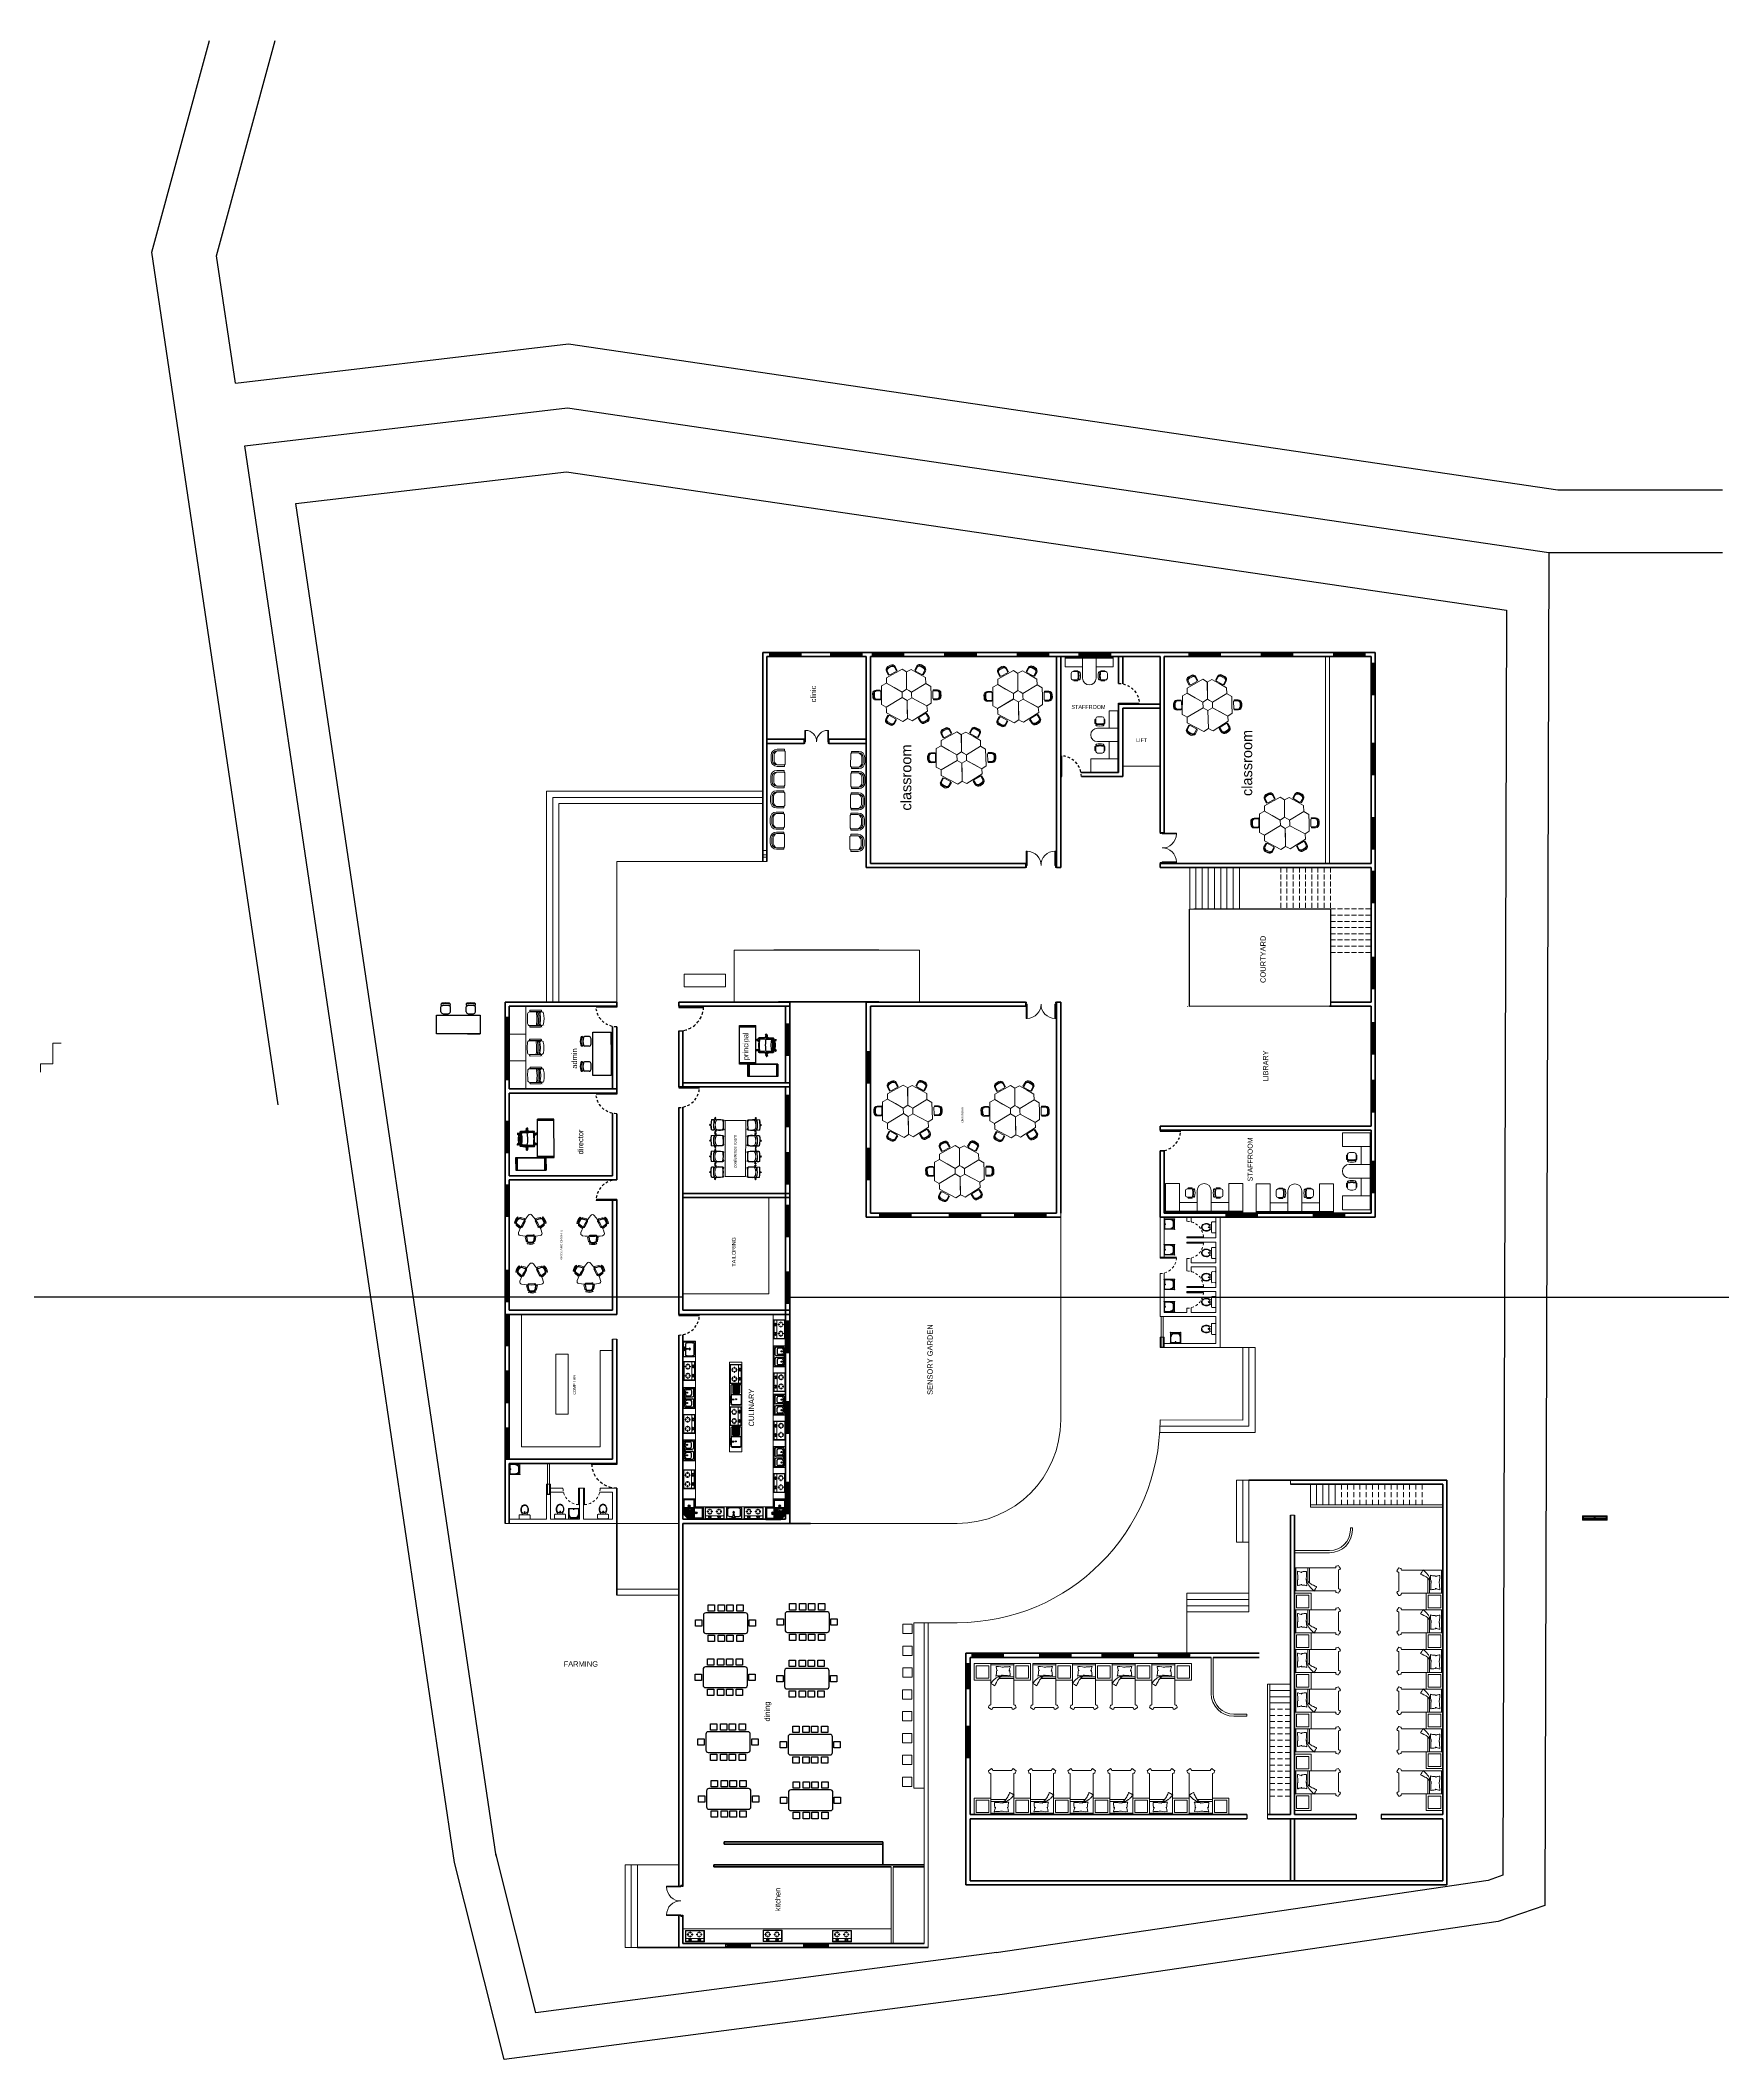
# Model space of a CAD drawing. Header units: metres. Extents: x -846 to 2173, y -239 to 2157.
# Drawn here: x -90.9 to -9.6, y 263.9 to 361.5 of the extents above; entities that cross this region are included whole.
import ezdxf

# ---------------------------------------------------------------- set-up
doc = ezdxf.new("R2010")
doc.units = ezdxf.units.M
doc.header["$MEASUREMENT"] = 0
doc.linetypes.add('ACAD_ISO02W100', pattern=[15, 12, -3])
doc.linetypes.add('DASHED2', pattern=[0.375, 0.25, -0.125])
doc.layers.add('cad-block.com', color=250, linetype='Continuous')
for name, color, linetype, lineweight in [('furniture', 220, 'Continuous', 13), ('interiors', 133, 'Continuous', 13), ('JO_ DOOR LINE', 50, 'Continuous', 18), ('JO_ELEVATION LINE', 3, 'Continuous', 20), ('JO_SECTION LINE', 7, 'Continuous', 40), ('NVMI_FURN', 50, 'Continuous', 20), ('section line', 104, 'Continuous', 40), ('section step', 21, 'Continuous', 15), ('setback', 4, 'Continuous', 30), ('text_space', 7, 'Continuous', 13), ('wall', 4, 'Continuous', 40), ('xl section', 20, 'Continuous', 30)]:
    doc.layers.add(name, color=color, linetype=linetype, lineweight=lineweight)
doc.styles.add('DIM_FONT', font='TXT.shx', dxfattribs={"width": 0.8})
doc.styles.get("Standard").update_dxf_attribs({"font": 'arial.ttf'})

# ---------------------------------------------------------------- blocks, each defined once
blk = doc.blocks.new('door 100cm')
at = {"linetype": 'ByBlock', "lineweight": -3}
blk.add_line((4284.8, 6341.1), (4289.8, 6341.1), dxfattribs=at)
at = {"layer": 'JO_ DOOR LINE', "lineweight": -3}
for p, q in [((4284.8, 6341.1), (4284.8, 6441.1)), ((4289.8, 6341.1), (4289.8, 6441.1))]:
    blk.add_line(p, q, dxfattribs=at)
at = {"layer": 'JO_ DOOR LINE', "linetype": 'ACAD_ISO02W100', "lineweight": -3}
blk.add_arc((4284.8, 6341.1), 100, 0, 90, dxfattribs=at)
blk = doc.blocks.new('A$C89509515')
at = {"layer": 'JO_SECTION LINE', "lineweight": -2}
blk.add_blockref('door 100cm', (-4284.8, -6341.1), dxfattribs=at)
blk = doc.blocks.new('CH3')
for p, q in [((-259, 349), (-259, 141)), ((-218, 349), (-259, 349)), ((-218, 142), (-218, 349)), ((-218, 89), (-218, 163)), ((259, 350), (218, 350)), ((218, 350), (218, 142)), ((218, 87), (218, 162)), ((259, 142), (259, 350))]:
    blk.add_line(p, q)
at = {"linetype": 'Continuous'}
for p, q in [((-218, 141), (-259, 141)), ((259, 142), (218, 142))]:
    blk.add_line(p, q, dxfattribs=at)
for centre, radius, start, end in [((-163, 416), 55.3, 99.89884, 279.75221), ((-111, 115), 111, 193.25658, 265.9234), ((-166, 436), 35.2, 94.91276, 274.91276), ((0, -348), 836, 78.08993, 101.91007), ((-4, -349), 766, 78.01124, 101.98876), ((18, -535), 913, 91.15667, 100.87136), ((0, 1666), 1666, 265.9234, 274.0766), ((-18, -535), 913, 79.12864, 88.84333), ((111, 115), 111, 274.0766, 345.83344), ((163, 416), 55.3, 260.24779, 80.10116), ((159, 437), 36.2, 265.08724, 70.32125)]:
    blk.add_arc(centre, radius, start, end, dxfattribs=at)
for centre, start, end in [((-181, 309), 90.72261, 132.8382), ((180, 309), 47.1618, 87.57171)]:
    blk.add_arc(centre, 54.9, start, end)
blk = doc.blocks.new('A$C37232429')
for p, q in [((1650, 1400), (1650, 1450)), ((1650, 1450), (2350, 1450)), ((1650, 1400), (1650, 350)), ((2350, 1400), (1650, 1400)), ((2350, 1400), (1650, 1400)), ((2350, 1450), (2350, 1400)), ((2350, 350), (2350, 1400))]:
    blk.add_line(p, q)
for points in [[(1600, 1450), (1600, 1400), (50, 1400), (50, 1450)], [(750, 0), (50, 0), (50, 1400), (750, 1400)], [(750, 950), (750, 1400), (1650, 1400), (1650, 950)], [(1650, 1400), (1600, 1400), (1600, 1450), (1650, 1450)], [(2350, 1400), (2400, 1400), (2400, 1450), (2350, 1450)], [(3250, 950), (3250, 1400), (2350, 1400), (2350, 950)], [(2400, 1450), (2400, 1400), (3950, 1400), (3950, 1450)], [(3250, 0), (3950, 0), (3950, 1400), (3250, 1400)]]:
    blk.add_lwpolyline(points, close=True)
blk.add_arc((2000, 350), 350, 180, 0)
at = {"rotation": 270}
blk.add_blockref('CH3', (1050, 475), dxfattribs=at)
at = {"extrusion": (0, 0, -1), "zscale": -1, "rotation": 270}
blk.add_blockref('CH3', (-2950, 475), dxfattribs=at)
blk = doc.blocks.new('sidetable')
at = {"layer": 'furniture'}
for points in [[(-37.824, -86.501), (-37.024, -86.501), (-37.024, -87.301), (-37.824, -87.301)], [(-37.724, -86.601), (-37.124, -86.601), (-37.124, -87.201), (-37.724, -87.201)]]:
    blk.add_lwpolyline(points, close=True, dxfattribs=at)
blk = doc.blocks.new('single bed')
at = {"layer": 'furniture'}
for p, q in [((3736.554, 1456.282), (3737.319, 1456.282)), ((3736.587, 1456.196), (3737.319, 1456.196))]:
    blk.add_line(p, q, dxfattribs=at)
for points in [[(3736.681, 1456.282), (3736.554, 1456.282), (3736.495, 1456.245), (3736.467, 1456.228), (3736.447, 1456.214), (3736.433, 1456.2), (3736.41, 1456.186), (3736.388, 1456.169), (3736.363, 1456.149), (3736.334, 1456.121), (3736.306, 1456.09), (3736.286, 1456.07), (3736.247, 1456.031), (3736.23, 1456.017), (3736.219, 1456.006), (3736.199, 1455.994), (3736.199, 1455.989), (3736.191, 1455.98), (3736.21, 1455.969), (3736.239, 1455.949), (3736.303, 1455.907), (3736.346, 1455.882), (3736.371, 1455.865), (3736.396, 1455.851), (3736.396, 1455.851), (3736.416, 1455.873), (3736.433, 1455.927), (3736.478, 1456.006), (3736.501, 1456.062), (3736.529, 1456.115), (3736.585, 1456.194), (3736.616, 1456.231), (3736.639, 1456.251), (3736.664, 1456.27), (3736.68, 1456.281)], [(3737.319, 1456.921), (3736.201, 1456.921), (3736.201, 1454.926)], [(3737.287, 1456.857), (3736.233, 1456.857)], [(3736.821, 1456.356), (3736.797, 1456.354), (3736.764, 1456.348), (3736.728, 1456.342), (3736.698, 1456.338), (3736.662, 1456.335), (3736.612, 1456.333), (3736.559, 1456.329), (3736.51, 1456.327), (3736.476, 1456.325), (3736.449, 1456.323), (3736.443, 1456.325), (3736.46, 1456.359), (3736.464, 1456.378), (3736.474, 1456.426), (3736.481, 1456.469), (3736.483, 1456.502), (3736.483, 1456.549), (3736.487, 1456.581), (3736.491, 1456.604), (3736.493, 1456.612)], [(3736.801, 1456.755), (3736.683, 1456.769), (3736.574, 1456.782), (3736.456, 1456.778), (3736.456, 1456.751), (3736.474, 1456.705), (3736.478, 1456.664), (3736.488, 1456.628), (3736.497, 1456.601), (3736.506, 1456.587), (3736.51, 1456.569)], [(3737.103, 1456.621), (3737.12, 1456.572), (3737.122, 1456.555), (3737.122, 1456.542), (3737.131, 1456.496), (3737.135, 1456.456), (3737.137, 1456.416), (3737.146, 1456.367), (3737.141, 1456.352), (3737.138, 1456.333), (3737.097, 1456.34), (3737.047, 1456.338), (3737.013, 1456.34), (3736.914, 1456.34), (3736.886, 1456.346), (3736.861, 1456.348), (3736.837, 1456.352), (3736.808, 1456.354), (3736.772, 1456.357), (3736.743, 1456.361), (3736.719, 1456.361)], [(3736.751, 1456.751), (3736.824, 1456.755), (3736.856, 1456.76), (3736.897, 1456.764), (3736.942, 1456.764), (3737.019, 1456.769), (3737.051, 1456.773), (3737.083, 1456.778), (3737.115, 1456.782), (3737.147, 1456.782), (3737.133, 1456.737), (3737.115, 1456.669), (3737.097, 1456.601), (3737.092, 1456.578), (3737.083, 1456.56)], [(3737.319, 1454.926), (3737.319, 1456.921)], [(3736.201, 1454.926), (3736.17, 1454.915), (3736.146, 1454.915), (3736.118, 1454.901), (3736.1, 1454.839), (3736.087, 1454.802), (3736.154, 1454.754), (3736.191, 1454.732), (3736.198, 1454.725), (3736.236, 1454.7), (3736.283, 1454.735), (3736.304, 1454.788), (3736.309, 1454.793)], [(3736.309, 1454.793), (3737.211, 1454.793)], [(3737.319, 1454.926), (3737.349, 1454.915), (3737.374, 1454.915), (3737.402, 1454.901), (3737.42, 1454.839), (3737.432, 1454.802), (3737.365, 1454.754), (3737.328, 1454.732), (3737.321, 1454.725), (3737.284, 1454.7), (3737.236, 1454.735), (3737.215, 1454.788), (3737.211, 1454.793)]]:
    blk.add_lwpolyline(points, dxfattribs=at)
for centre, start, end in [((3736.233, 1456.889), 180, 270), ((3737.287, 1456.889), 270, 0)]:
    blk.add_arc(centre, 0.032, start, end, dxfattribs=at)
blk = doc.blocks.new('bed with table(single)')
at = {"layer": 'interiors'}
blk.add_blockref('sidetable', (116.08, 109.519), dxfattribs=at)
at = {"layer": 'section line', "rotation": 90}
blk.add_blockref('single bed', (1535.177, -3715.101), dxfattribs=at)
blk = doc.blocks.new('window')
at = {"layer": 'JO_ DOOR LINE', "linetype": 'ByBlock', "lineweight": 30}
for p, q in [((3725.6, 7181.6), (3725.6, 7161.6)), ((3875.6, 7176.6), (3725.6, 7176.6)), ((3725.6, 7166.6), (3725.6, 7176.6)), ((3875.6, 7171.6), (3725.6, 7171.6)), ((3875.6, 7166.6), (3725.6, 7166.6)), ((3731.2, 7176.6), (3731.2, 7166.6)), ((3758.4, 7176.6), (3750.6, 7176.6)), ((3750.6, 7166.6), (3758.4, 7166.6)), ((3797.9, 7166.6), (3797.9, 7176.6)), ((3797.9, 7176.6), (3797.9, 7176.6)), ((3797.9, 7176.6), (3797.9, 7166.6)), ((3797.9, 7166.6), (3797.9, 7166.6)), ((3800.6, 7176.6), (3806.5, 7176.6)), ((3803.9, 7176.6), (3803.9, 7166.6)), ((3845, 7176.6), (3850.6, 7176.6)), ((3850.6, 7166.6), (3845, 7166.6)), ((3870, 7166.6), (3870, 7176.6)), ((3875.6, 7161.6), (3875.6, 7181.6)), ((3875.6, 7176.6), (3875.6, 7166.6))]:
    blk.add_line(p, q, dxfattribs=at)
at = {"layer": 'JO_ELEVATION LINE', "linetype": 'ByBlock', "lineweight": -2}
for p, q in [((3875.6, 7181.6), (3725.6, 7181.6)), ((3725.6, 7161.6), (3875.6, 7161.6))]:
    blk.add_line(p, q, dxfattribs=at)
blk = doc.blocks.new('A$C0A95752C')
for p, q in [((0, 100), (0, 0)), ((35, 100), (0, 100)), ((35, 710), (35, 790)), ((35, 790), (75, 790)), ((35, 710), (35, 180)), ((75, 710), (35, 710)), ((75, 710), (35, 710)), ((35, 180), (35, 100)), ((75, 180), (35, 180)), ((35, 180), (75, 180)), ((35, 100), (75, 100)), ((35, 60), (35, 100)), ((50, 60), (35, 60)), ((45, 710), (45, 180)), ((65, 710), (45, 710)), ((45, 180), (65, 180)), ((50, 50), (50, 60)), ((50, 0), (50, 50)), ((65, 180), (65, 710)), ((75, 790), (75, 710)), ((75, 180), (75, 710)), ((75, 100), (75, 180)), ((1425, 790), (1425, 710)), ((1465, 790), (1425, 790)), ((1425, 710), (1465, 710)), ((1425, 180), (1425, 710)), ((1425, 710), (1465, 710)), ((1465, 180), (1425, 180)), ((1425, 100), (1425, 180)), ((1425, 180), (1465, 180)), ((1465, 100), (1425, 100)), ((1435, 180), (1435, 710)), ((1435, 710), (1455, 710)), ((1455, 180), (1435, 180)), ((1450, 50), (1450, 60)), ((1450, 60), (1465, 60)), ((1450, 0), (1450, 50)), ((1455, 710), (1455, 180)), ((1465, 710), (1465, 790)), ((1465, 710), (1465, 180)), ((1465, 180), (1465, 100)), ((1465, 100), (1500, 100)), ((1465, 60), (1465, 100)), ((1500, 100), (1500, 0)), ((0, 0), (50, 0)), ((1500, 0), (1450, 0))]:
    blk.add_line(p, q)
blk.add_arc((1422, 117), 673, 89.76573, 181.44381)
blk.add_ellipse((74, 151), major_axis=(667, -122), ratio=0.940794, start_param=0.11153, end_param=1.73917)
blk = doc.blocks.new('SP CHR')
at = {"layer": 'NVMI_FURN'}
for p, q in [((25347.8, -20.9), (25270.9, -64.4)), ((25270.9, -77.5), (25270.9, -64.4)), ((25270.9, -77.5), (25270.9, -90.5)), ((25347.8, -134), (25270.9, -90.5)), ((25370, -34.9), (25347.8, -20.9)), ((25370, -77.5), (25370, -34.9)), ((25370, -77.5), (25370, -34.9)), ((25370, -77.5), (25370, -120)), ((25370, -77.5), (25370, -120)), ((25370, -120), (25347.8, -134))]:
    blk.add_line(p, q, dxfattribs=at)
blk = doc.blocks.new('CLASSROOM_TABLES')
at = {"layer": 'furniture'}
blk.add_line((276.914, 283.678), (276.914, 283.68), dxfattribs=at)
at = {"layer": 'NVMI_FURN'}
for p, q in [((277.25, 285.101), (277.153, 285.28)), ((277.286, 285.12), (277.189, 285.3)), ((277.22, 285.507), (277.346, 285.575)), ((277.24, 285.471), (277.365, 285.539)), ((277.245, 285.427), (277.399, 285.51)), ((277.287, 285.121), (277.25, 285.101)), ((277.287, 285.121), (277.318, 285.113)), ((277.622, 285.278), (277.318, 285.113)), ((277.634, 285.308), (277.536, 285.488)), ((277.67, 285.328), (277.573, 285.507)), ((277.633, 285.308), (277.622, 285.278)), ((277.633, 285.308), (277.67, 285.328)), ((278.342, 285.371), (278.123, 285.253)), ((278.123, 285.253), (278.125, 284.417)), ((278.693, 285.174), (278.342, 285.371)), ((278.693, 285.174), (278.342, 285.371)), ((278.518, 285.348), (278.617, 285.526)), ((278.555, 285.328), (278.518, 285.348)), ((278.554, 285.328), (278.653, 285.506)), ((278.555, 285.328), (278.565, 285.297)), ((278.867, 285.129), (278.565, 285.297)), ((278.693, 285.174), (279.044, 284.976)), ((278.693, 285.174), (279.044, 284.976)), ((278.791, 285.527), (278.943, 285.442)), ((278.825, 285.555), (278.949, 285.486)), ((278.845, 285.591), (278.97, 285.522)), ((278.898, 285.136), (278.867, 285.129)), ((278.898, 285.136), (278.935, 285.116)), ((278.899, 285.136), (278.998, 285.314)), ((278.935, 285.116), (279.034, 285.294)), ((276.489, 284.061), (276.487, 284.204)), ((276.53, 284.062), (276.528, 284.205)), ((276.572, 284.047), (276.569, 284.221)), ((276.855, 284.378), (276.651, 284.375)), ((276.856, 284.337), (276.652, 284.333)), ((276.856, 284.336), (276.855, 284.378)), ((276.856, 284.336), (276.878, 284.313)), ((276.878, 284.313), (276.884, 283.967)), ((278.233, 284.356), (278.125, 284.417)), ((278.233, 284.356), (278.369, 284.28)), ((279.058, 284.696), (278.368, 284.279)), ((278.372, 284.125), (278.368, 284.279)), ((278.372, 284.125), (278.374, 284.002)), ((279.044, 284.976), (279.058, 284.696)), ((279.3, 284.55), (279.057, 284.695)), ((279.309, 284.147), (279.3, 284.55)), ((279.309, 284.147), (279.3, 284.55)), ((279.309, 284.147), (279.319, 283.745)), ((279.309, 284.147), (279.319, 283.745)), ((279.416, 284.343), (279.395, 284.319)), ((279.399, 283.973), (279.395, 284.319)), ((279.415, 284.385), (279.619, 284.387)), ((279.416, 284.343), (279.415, 284.385)), ((279.416, 284.343), (279.62, 284.346)), ((279.706, 284.237), (279.708, 284.062)), ((279.748, 284.221), (279.749, 284.079)), ((279.789, 284.222), (279.791, 284.079)), ((276.863, 283.942), (276.659, 283.938)), ((276.864, 283.901), (276.659, 283.897)), ((276.863, 283.943), (276.884, 283.967)), ((276.863, 283.943), (276.864, 283.901)), ((277.226, 283.166), (277.127, 282.988)), ((277.262, 283.146), (277.163, 282.968)), ((277.263, 283.146), (277.226, 283.166)), ((277.263, 283.146), (277.294, 283.153)), ((277.294, 283.153), (277.596, 282.985)), ((279.111, 283.607), (278.374, 284.002)), ((278.727, 283.034), (278.736, 283.065)), ((278.736, 283.065), (279.03, 283.248)), ((279.061, 283.242), (279.03, 283.248)), ((279.061, 283.242), (279.097, 283.265)), ((279.062, 283.243), (279.17, 283.069)), ((279.097, 283.265), (279.205, 283.091)), ((279.319, 283.745), (279.111, 283.607)), ((279.42, 283.949), (279.399, 283.973)), ((279.42, 283.948), (279.625, 283.951)), ((279.42, 283.949), (279.421, 283.907)), ((279.421, 283.907), (279.625, 283.91)), ((277.316, 282.691), (277.192, 282.76)), ((277.336, 282.727), (277.212, 282.796)), ((277.37, 282.755), (277.218, 282.84)), ((277.607, 282.954), (277.508, 282.776)), ((277.643, 282.934), (277.544, 282.755)), ((277.607, 282.954), (277.596, 282.985)), ((277.607, 282.954), (277.643, 282.934)), ((278.727, 283.034), (278.691, 283.012)), ((278.691, 283.012), (278.799, 282.839)), ((278.726, 283.034), (278.834, 282.861)), ((279.121, 282.939), (278.973, 282.847)), ((279.129, 282.896), (279.008, 282.82)), ((279.151, 282.861), (279.03, 282.785))]:
    blk.add_line(p, q, dxfattribs=at)
for centre, radius, start, end in [((277.3, 285.36), 0.167, 118.41807, 208.41795), ((277.3, 285.36), 0.126, 118.41807, 208.41795), ((277.354, 285.303), 0.165, 131.17549, 180.97854), ((277.425, 285.428), 0.167, 28.41795, 118.41795), ((277.425, 285.428), 0.126, 28.41795, 118.41795), ((277.444, 285.351), 0.165, 55.85737, 105.66041), ((278.763, 285.445), 0.167, 60.90705, 150.90693), ((278.763, 285.445), 0.126, 60.90705, 150.90693), ((278.744, 285.368), 0.165, 73.66447, 123.46752), ((278.833, 285.319), 0.165, 358.34635, 48.1494), ((278.888, 285.376), 0.126, 330.90693, 60.90693), ((278.888, 285.376), 0.167, 330.90693, 60.90693), ((276.654, 284.207), 0.167, 91.01838, 181.01838), ((276.656, 284.064), 0.167, 181.0185, 271.01838), ((276.654, 284.207), 0.126, 91.01838, 181.01838), ((276.656, 284.064), 0.126, 181.0185, 271.01838), ((276.731, 284.188), 0.165, 118.4578, 168.26084), ((276.732, 284.086), 0.165, 193.77592, 243.57897), ((279.621, 284.22), 0.167, 0.68637, 90.68625), ((279.545, 284.198), 0.165, 13.44379, 63.24683), ((279.621, 284.22), 0.126, 0.68637, 90.68625), ((279.623, 284.077), 0.126, 270.68625, 0.68625), ((279.623, 284.077), 0.167, 270.68625, 0.68625), ((279.547, 284.097), 0.165, 298.12566, 347.92871), ((279.005, 283.056), 0.165, 314.65352, 4.45657), ((279.063, 283.003), 0.126, 301.8961, 31.89598), ((279.063, 283.003), 0.167, 301.8961, 31.89598), ((277.273, 282.906), 0.167, 150.90693, 240.90693), ((277.273, 282.906), 0.126, 150.90693, 240.90693), ((277.328, 282.963), 0.165, 178.34635, 228.1494), ((277.398, 282.837), 0.167, 240.90705, 330.90693), ((277.398, 282.837), 0.126, 240.90705, 330.90693), ((277.417, 282.914), 0.165, 253.66447, 303.46752), ((278.941, 282.927), 0.167, 211.89598, 301.89598), ((278.919, 283.003), 0.165, 239.3354, 289.13844), ((278.941, 282.927), 0.126, 211.89598, 301.89598)]:
    blk.add_arc(centre, radius, start, end, dxfattribs=at)
at = {"layer": 'NVMI_FURN', "xscale": 0.009812437210140083, "yscale": 0.009812437210140083, "zscale": 0.009812437210140083}
blk.add_blockref('SP CHR', (29.184, 285.595), dxfattribs=at)
at = {"layer": 'NVMI_FURN'}
for p, xscale, yscale, zscale, rotation in [((149.241, 59.457), 0.01021025730861901, 0.01021025730861901, 0.01021025730861901, 60.48850144290783), ((162.366, 63.74), -0.009812437210140086, 0.009812437210140083, 0.009812437210140083, 241.9540057716326), ((19.232, 276.024), -0.01021025730861901, 0.01021025730861901, 0.01021025730861901, 181.4655043287247)]:
    blk.add_blockref('SP CHR', p, dxfattribs=dict(at, xscale=xscale, yscale=yscale, zscale=zscale, rotation=rotation))
blk = doc.blocks.new('A$C366B0983')
for p, q in [((-2100, -900), (-2100, 0)), ((-2100, 0), (0, 0)), ((-1891, 243), (-1891, 404)), ((-1891, 165), (-1891, 243)), ((-1431, 242), (-1431, 404)), ((-1431, 163), (-1431, 242)), ((-675, 243), (-675, 404)), ((-675, 165), (-675, 243)), ((-215, 242), (-215, 404)), ((-215, 163), (-215, 242)), ((0, 0), (0, -900)), ((0, -900), (-2100, -900)), ((-600, -900), (0, -900))]:
    blk.add_line(p, q)
at = {"linetype": 'Continuous'}
for centre, radius, start, end in [((-1833, 524), 58.3, 99.89884, 279.75221), ((-1778, 192), 117, 193.25658, 265.9234), ((-1661, -282), 882, 78.08993, 101.91007), ((-1642, -480), 963, 91.15667, 100.87136), ((-1661, 1829), 1758, 265.9234, 274.0766), ((-1681, -480), 963, 79.12864, 88.84333), ((-1545, 192), 117, 274.0766, 345.83344), ((-1489, 524), 58.3, 260.24779, 80.10116), ((-617, 524), 58.3, 99.89884, 279.75221), ((-562, 192), 117, 193.25658, 265.9234), ((-445, -282), 882, 78.08993, 101.91007), ((-426, -480), 963, 91.15667, 100.87136), ((-445, 1829), 1758, 265.9234, 274.0766), ((-464, -480), 963, 79.12864, 88.84333), ((-328, 192), 117, 274.0766, 345.83344), ((-273, 524), 58.3, 260.24779, 80.10116)]:
    blk.add_arc(centre, radius, start, end, dxfattribs=at)
for centre, radius, start, end in [((-1834, 395), 58, 100.03066, 171.65171), ((-1661, -682), 1250, 79.62106, 100.37894), ((-1661, -350), 823, 77.1708, 102.8292), ((-1489, 395), 58, 8.34829, 79.96934), ((-618, 395), 58, 100.03066, 171.65171), ((-445, -682), 1250, 79.62106, 100.37894), ((-445, -350), 823, 77.1708, 102.8292), ((-273, 395), 58, 8.34829, 79.96934)]:
    blk.add_arc(centre, radius, start, end)
blk = doc.blocks.new('furn037')
at = {"color": 0}
for p, q in [((-827, 238), (-880, 243)), ((-790, 380), (-758, 363)), ((-705, 464), (-780, 323)), ((-775, 198), (-778, 195)), ((-557, 33), (-775, 198)), ((-774, 133), (-599, -22)), ((-762, 434), (-730, 417)), ((-532, 27), (-750, 191)), ((-679, 437), (-742, 316)), ((-522, 40), (-713, 185)), ((-661, 551), (-695, 592)), ((-599, 531), (-598, 535)), ((-340, 443), (-599, 531)), ((-557, 33), (-599, -22)), ((-321, 426), (-580, 514)), ((-326, 410), (-553, 487)), ((-545, 566), (-318, 509)), ((-301, 338), (-448, 60)), ((-286, 330), (-433, 52)), ((-340, 443), (-318, 509)), ((286, 330), (433, 52)), ((301, 338), (448, 60)), ((545, 566), (318, 509)), ((340, 443), (318, 509)), ((321, 426), (580, 514)), ((326, 410), (553, 487)), ((340, 443), (599, 531)), ((522, 40), (713, 185)), ((532, 27), (750, 191)), ((557, 33), (775, 198)), ((557, 33), (599, -22)), ((599, 531), (598, 535)), ((774, 133), (599, -22)), ((661, 551), (695, 592)), ((679, 437), (742, 316)), ((705, 464), (780, 323)), ((762, 434), (730, 417)), ((790, 380), (758, 363)), ((775, 198), (778, 195)), ((827, 238), (880, 243)), ((-213, -516), (-281, -530)), ((-218, -755), (-281, -530)), ((-213, -516), (-160, -784)), ((-209, -491), (-155, -759)), ((-192, -488), (-145, -722)), ((-147, -848), (-165, -898)), ((-160, -784), (-164, -785)), ((-143, -412), (171, -401)), ((-142, -430), (172, -418)), ((-50, -843), (110, -837)), ((-39, -806), (97, -801)), ((5, -877), (4, -841)), ((66, -874), (64, -838)), ((226, -472), (197, -710)), ((208, -835), (229, -883)), ((243, -474), (210, -745)), ((250, -499), (216, -770)), ((216, -770), (221, -771)), ((250, -499), (319, -508)), ((272, -737), (319, -508))]:
    blk.add_line(p, q, dxfattribs=at)
blk.add_lwpolyline([(652, -263, 0.0843808), (98, 696, 0.4700689), (-98, 696, 0.0843808), (-652, -263, 0.4700689), (-554, -433, 0.0843808), (554, -433, 0.4700689)], format="xyb", close=True, dxfattribs=at)
for centre, radius, start, end in [((-359, 191), 523, 129.98475, 174.26653), ((-359, 191), 470, 129.98475, 174.26653), ((-688, 274), 104, 152.12564, 233.00197), ((-746, 166), 43.4, 138.48897, 228.48897), ((-650, 268), 104, 152.12564, 233.00197), ((-613, 416), 104, 71.24931, 152.12564), ((-587, 388), 104, 71.24931, 152.12564), ((-556, 524), 43.4, 75.76231, 165.76231), ((-494, 84), 69.4, 236.41505, 332.12564), ((-494, 84), 52, 236.41505, 332.12564), ((-347, 362), 52, 332.12564, 67.83623), ((-347, 362), 69.4, 332.12564, 67.83623), ((347, 362), 69.4, 112.16377, 207.87436), ((347, 362), 52, 112.16377, 207.87436), ((494, 84), 69.4, 207.87436, 303.58495), ((494, 84), 52, 207.87436, 303.58495), ((556, 524), 43.4, 14.23769, 104.23769), ((587, 388), 104, 27.87436, 108.75069), ((613, 416), 104, 27.87436, 108.75069), ((359, 191), 470, 5.73347, 50.01525), ((359, 191), 523, 5.73347, 50.01525), ((650, 268), 104, 306.99803, 27.87436), ((688, 274), 104, 306.99803, 27.87436), ((746, 166), 43.4, 311.51103, 41.51103), ((-176, -744), 43.4, 195.76231, 285.76231), ((-140, -482), 69.4, 92.12564, 187.83623), ((-140, -482), 52, 92.12564, 187.83623), ((14, -406), 523, 249.98475, 294.26653), ((-53, -739), 104, 191.24931, 272.12564), ((14, -406), 470, 249.98475, 294.26653), ((-43, -702), 104, 191.24931, 272.12564), ((93, -697), 104, 272.12564, 353.00197), ((107, -733), 104, 272.12564, 353.00197), ((174, -470), 69.4, 356.41505, 92.12564), ((174, -470), 52, 356.41505, 92.12564), ((229, -729), 43.4, 258.48897, 348.48897)]:
    blk.add_arc(centre, radius, start, end, dxfattribs=at)
blk = doc.blocks.new('CHAIR_60')
at = {"layer": 'NVMI_FURN'}
for p, q in [((-51.709, 326.074), (-51.746, 326.033)), ((-51.746, 325.432), (-51.746, 326.033)), ((-51.709, 326.074), (-51.709, 326.147)), ((-51.709, 326.147), (-51.354, 326.147)), ((-51.709, 326.076), (-51.354, 326.075)), ((-51.709, 325.39), (-51.746, 325.432)), ((-51.709, 325.39), (-51.709, 325.317)), ((-51.709, 325.389), (-51.354, 325.389)), ((-51.709, 325.317), (-51.354, 325.317)), ((-51.206, 325.884), (-51.206, 325.581)), ((-51.135, 325.856), (-51.135, 325.608)), ((-51.063, 325.856), (-51.063, 325.608))]:
    blk.add_line(p, q, dxfattribs=at)
for centre, radius, start, end in [((-51.354, 325.856), 0.291, 359.98669, 89.98657), ((-51.486, 325.82), 0.287, 12.74411, 62.54715), ((-51.354, 325.856), 0.219, 359.98669, 89.98657), ((-51.354, 325.608), 0.219, 269.98657, 359.98657), ((-51.354, 325.608), 0.291, 269.98657, 359.98657), ((-51.486, 325.644), 0.287, 297.42599, 347.22903)]:
    blk.add_arc(centre, radius, start, end, dxfattribs=at)
blk = doc.blocks.new('furn031')
at = {"color": 0}
for p, q in [((-584, 121), (-571, 160)), ((-571, 116), (-584, 121)), ((-571, 160), (-554, 197)), ((-566, 129), (-571, 116)), ((-569, 145), (-531, 158)), ((-569, 145), (-543, 71)), ((-566, 129), (-566, 129)), ((-554, 197), (-542, 192)), ((-546, 180), (-551, 167)), ((-542, 192), (-546, 180)), ((-534, 175), (-538, 162)), ((-529, 187), (-534, 175)), ((-531, 158), (-501, 75)), ((-516, 183), (-529, 187)), ((-527, 151), (-516, 183)), ((-121, 43), (-117, 43)), ((-121, 43), (-117, 43)), ((-117, 43), (-76, 39)), ((-117, 43), (-76, 39)), ((-117, 19), (-106, 5)), ((-117, 19), (-106, 5)), ((-106, 5), (-114, -2)), ((-106, 5), (-114, -2)), ((-90, 26), (-104, 27)), ((-90, 26), (-104, 27)), ((-91, 13), (-104, 13)), ((-91, 13), (-104, 13)), ((-77, 12), (-91, 13)), ((-77, 12), (-91, 13)), ((-77, 26), (-90, 26)), ((-77, 26), (-90, 26)), ((-78, -2), (-77, 12)), ((-78, -2), (-77, 12)), ((-76, 39), (-77, 26)), ((-76, 39), (-77, 26)), ((1201, 38), (1160, 34)), ((1201, 38), (1160, 34)), ((1160, 34), (1161, 21)), ((1160, 34), (1161, 21)), ((1161, 21), (1175, 21)), ((1161, 21), (1175, 21)), ((1161, 7), (1175, 8)), ((1161, 7), (1175, 8)), ((1162, -7), (1161, 7)), ((1162, -7), (1161, 7)), ((1175, 21), (1188, 22)), ((1175, 21), (1188, 22)), ((1175, 8), (1188, 8)), ((1175, 8), (1188, 8)), ((1201, 14), (1190, -1)), ((1201, 14), (1190, -1)), ((1205, 38), (1201, 38)), ((1205, 38), (1201, 38)), ((1616, 150), (1586, 67)), ((1601, 174), (1614, 179)), ((1612, 142), (1601, 174)), ((1614, 179), (1619, 166)), ((1654, 136), (1616, 150)), ((1619, 166), (1624, 154)), ((1640, 189), (1627, 184)), ((1627, 184), (1632, 171)), ((1654, 136), (1628, 62)), ((1632, 171), (1636, 159)), ((1656, 151), (1640, 189)), ((1651, 120), (1656, 107)), ((1651, 120), (1651, 120)), ((1669, 112), (1656, 151)), ((1656, 107), (1669, 112)), ((-825, -1025), (-856, -1052)), ((-856, -1052), (-847, -1063)), ((-852, -209), (-844, -198)), ((-822, -236), (-852, -209)), ((-847, -1063), (-837, -1054)), ((-844, -198), (-833, -207)), ((-839, -1074), (-828, -1065)), ((-830, -1084), (-839, -1074)), ((-837, -1054), (-826, -1046)), ((-827, -177), (-835, -188)), ((-835, -188), (-825, -196)), ((-833, -207), (-823, -215)), ((-803, -1065), (-830, -1084)), ((-828, -1065), (-818, -1057)), ((-799, -197), (-827, -177)), ((-825, -196), (-814, -204)), ((-792, -1001), (-825, -1025)), ((-789, -260), (-822, -236)), ((-810, -1022), (-812, -1063)), ((-812, -1063), (-781, -1064)), ((-810, -1022), (-781, -1023)), ((-807, -239), (-808, -198)), ((-808, -198), (-778, -198)), ((-807, -239), (-778, -239)), ((-794, -1020), (-783, -1012)), ((-794, -1021), (-794, -1020)), ((-783, -1012), (-792, -1001)), ((-791, -241), (-791, -241)), ((-791, -241), (-780, -250)), ((-780, -250), (-789, -260)), ((-553, -564), (-581, -583)), ((-554, -700), (-581, -680)), ((-551, -580), (-573, -595)), ((-551, -683), (-573, -668)), ((-543, -592), (-566, -606)), ((-566, -606), (-558, -618)), ((-566, -657), (-558, -646)), ((-544, -672), (-566, -657)), ((-523, -597), (-558, -618)), ((-523, -667), (-558, -646)), ((-555, -572), (-530, -491)), ((-516, -584), (-555, -572)), ((-516, -680), (-555, -691)), ((-555, -691), (-531, -773)), ((-490, -573), (-523, -597)), ((-490, -691), (-523, -667)), ((-516, -584), (-489, -496)), ((-516, -680), (-490, -768)), ((-509, -569), (-497, -562)), ((-509, -569), (-509, -569)), ((-509, -695), (-498, -702)), ((-509, -695), (-509, -695)), ((-498, -702), (-490, -691)), ((-497, -562), (-490, -573)), ((-127, -816), (-119, -792)), ((-126, -451), (-118, -475)), ((-122, -820), (-126, -823)), ((-121, -447), (-125, -444)), ((-99, -854), (-122, -820)), ((-97, -413), (-121, -447)), ((-99, -854), (-120, -868)), ((-119, -792), (-106, -796)), ((-97, -413), (-118, -399)), ((-118, -475), (-105, -472)), ((-111, -865), (-115, -878)), ((-115, -878), (-102, -882)), ((-113, -389), (-100, -385)), ((-109, -402), (-113, -389)), ((-110, -809), (-113, -821)), ((-112, -2), (-78, -2)), ((-112, -2), (-78, -2)), ((-108, -458), (-112, -446)), ((-111, -865), (-111, -865)), ((-106, -796), (-110, -809)), ((-109, -403), (-109, -402)), ((-105, -472), (-108, -458)), ((-102, -882), (-89, -843)), ((-100, -385), (-87, -424)), ((-97, -812), (-100, -825)), ((-95, -455), (-99, -442)), ((-93, -799), (-97, -812)), ((-92, -468), (-95, -455)), ((-80, -803), (-93, -799)), ((-78, -464), (-92, -468)), ((-89, -843), (-80, -803)), ((-87, -424), (-78, -464)), ((1157, -808), (1171, -804)), ((1166, -848), (1157, -808)), ((1168, -429), (1159, -469)), ((1159, -469), (1172, -473)), ((1196, -7), (1162, -7)), ((1196, -7), (1162, -7)), ((1179, -887), (1166, -848)), ((1181, -390), (1168, -429)), ((1171, -804), (1174, -817)), ((1172, -473), (1176, -460)), ((1174, -817), (1178, -830)), ((1176, -460), (1179, -447)), ((1176, -859), (1200, -825)), ((1176, -859), (1197, -873)), ((1178, -418), (1199, -404)), ((1178, -418), (1201, -452)), ((1192, -883), (1179, -887)), ((1194, -394), (1181, -390)), ((1197, -797), (1184, -801)), ((1184, -801), (1187, -814)), ((1185, -477), (1189, -464)), ((1198, -480), (1185, -477)), ((1187, -814), (1191, -827)), ((1188, -870), (1192, -883)), ((1188, -870), (1188, -870)), ((1189, -464), (1192, -451)), ((1190, -1), (1198, -7)), ((1190, -1), (1198, -7)), ((1190, -407), (1194, -394)), ((1190, -408), (1190, -407)), ((1205, -821), (1197, -797)), ((1206, -456), (1198, -480)), ((1200, -825), (1204, -828)), ((1201, -452), (1205, -449)), ((1594, -688), (1568, -776)), ((1595, -593), (1569, -504)), ((1577, -570), (1569, -581)), ((1569, -581), (1602, -606)), ((1569, -699), (1602, -675)), ((1576, -711), (1569, -699)), ((1587, -703), (1576, -711)), ((1588, -577), (1577, -570)), ((1588, -703), (1587, -703)), ((1588, -578), (1588, -577)), ((1594, -688), (1634, -700)), ((1595, -593), (1634, -581)), ((1602, -606), (1637, -627)), ((1602, -675), (1637, -654)), ((1634, -700), (1609, -781)), ((1634, -581), (1610, -500)), ((1622, -600), (1645, -615)), ((1622, -680), (1645, -666)), ((1630, -589), (1652, -604)), ((1630, -692), (1652, -677)), ((1632, -709), (1660, -689)), ((1633, -572), (1660, -592)), ((1645, -615), (1637, -627)), ((1645, -666), (1637, -654)), ((1886, -1033), (1857, -1034)), ((1887, -1074), (1857, -1075)), ((1859, -1022), (1868, -1012)), ((1870, -1031), (1859, -1022)), ((1890, -209), (1860, -208)), ((1889, -250), (1860, -249)), ((1873, -252), (1862, -260)), ((1862, -260), (1871, -271)), ((1868, -1012), (1901, -1036)), ((1870, -1031), (1870, -1031)), ((1871, -271), (1904, -247)), ((1873, -251), (1873, -252)), ((1878, -1075), (1906, -1095)), ((1882, -208), (1909, -188)), ((1886, -1033), (1887, -1074)), ((1889, -250), (1890, -209)), ((1904, -1076), (1893, -1068)), ((1907, -207), (1897, -215)), ((1901, -1036), (1931, -1063)), ((1912, -1065), (1902, -1057)), ((1904, -247), (1935, -220)), ((1914, -1085), (1904, -1076)), ((1915, -218), (1905, -226)), ((1918, -199), (1907, -207)), ((1909, -188), (1918, -199)), ((1923, -1074), (1912, -1065)), ((1926, -209), (1915, -218)), ((1931, -1063), (1923, -1074)), ((1935, -220), (1926, -209)), ((-859, -1901), (-851, -1890)), ((-829, -1928), (-859, -1901)), ((-851, -1890), (-840, -1899)), ((-833, -1869), (-842, -1879)), ((-842, -1879), (-831, -1888)), ((-840, -1899), (-830, -1907)), ((-806, -1889), (-833, -1869)), ((-831, -1888), (-821, -1896)), ((-795, -1952), (-829, -1928)), ((-815, -1890), (-784, -1889)), ((-814, -1931), (-815, -1890)), ((-814, -1931), (-785, -1930)), ((-798, -1933), (-797, -1933)), ((-797, -1933), (-787, -1942)), ((-787, -1942), (-795, -1952)), ((-577, -1379), (-590, -1384)), ((-590, -1384), (-577, -1423)), ((-590, -1571), (-578, -1532)), ((-578, -1576), (-590, -1571)), ((-578, -1532), (-561, -1495)), ((-573, -1563), (-578, -1576)), ((-572, -1392), (-577, -1379)), ((-577, -1423), (-561, -1461)), ((-576, -1547), (-537, -1533)), ((-576, -1547), (-550, -1621)), ((-575, -1408), (-549, -1334)), ((-575, -1408), (-537, -1422)), ((-573, -1563), (-573, -1563)), ((-572, -1392), (-572, -1392)), ((-561, -1461), (-548, -1456)), ((-561, -1495), (-548, -1499)), ((-553, -1443), (-558, -1431)), ((-553, -1512), (-558, -1525)), ((-548, -1456), (-553, -1443)), ((-548, -1499), (-553, -1512)), ((-540, -1438), (-545, -1426)), ((-540, -1517), (-545, -1529)), ((-535, -1451), (-540, -1438)), ((-536, -1504), (-540, -1517)), ((-537, -1422), (-507, -1339)), ((-537, -1533), (-508, -1617)), ((-523, -1509), (-536, -1504)), ((-523, -1446), (-535, -1451)), ((-533, -1414), (-523, -1446)), ((-533, -1541), (-523, -1509)), ((-133, -2143), (-125, -2167)), ((-127, -2139), (-131, -2136)), ((-128, -1648), (-124, -1648)), ((-128, -1648), (-124, -1648)), ((-127, -1310), (-122, -1310)), ((-127, -1310), (-122, -1310)), ((-104, -2105), (-127, -2139)), ((-104, -2105), (-125, -2091)), ((-125, -2167), (-112, -2163)), ((-124, -1648), (-83, -1653)), ((-124, -1648), (-83, -1653)), ((-124, -1672), (-112, -1687)), ((-124, -1672), (-112, -1687)), ((-122, -1286), (-111, -1272)), ((-122, -1286), (-111, -1272)), ((-122, -1310), (-81, -1307)), ((-122, -1310), (-81, -1307)), ((-112, -1687), (-121, -1694)), ((-112, -1687), (-121, -1694)), ((-120, -2081), (-106, -2077)), ((-116, -2094), (-120, -2081)), ((-111, -1272), (-119, -1265)), ((-111, -1272), (-119, -1265)), ((-119, -1693), (-85, -1693)), ((-119, -1693), (-85, -1693)), ((-115, -2150), (-119, -2137)), ((-117, -1265), (-83, -1266)), ((-117, -1265), (-83, -1266)), ((-116, -2094), (-116, -2094)), ((-112, -2163), (-115, -2150)), ((-98, -1679), (-111, -1678)), ((-98, -1679), (-111, -1678)), ((-97, -1665), (-110, -1665)), ((-97, -1665), (-110, -1665)), ((-96, -1280), (-109, -1280)), ((-96, -1280), (-109, -1280)), ((-96, -1294), (-109, -1294)), ((-96, -1294), (-109, -1294)), ((-106, -2077), (-94, -2116)), ((-102, -2147), (-105, -2134)), ((-98, -2160), (-102, -2147)), ((-84, -1680), (-98, -1679)), ((-84, -1680), (-98, -1679)), ((-85, -2156), (-98, -2160)), ((-83, -1666), (-97, -1665)), ((-83, -1666), (-97, -1665)), ((-83, -1279), (-96, -1280)), ((-83, -1279), (-96, -1280)), ((-82, -1293), (-96, -1294)), ((-82, -1293), (-96, -1294)), ((-94, -2116), (-85, -2156)), ((-85, -1693), (-84, -1680)), ((-85, -1693), (-84, -1680)), ((-83, -1266), (-83, -1279)), ((-83, -1266), (-83, -1279)), ((-83, -1653), (-83, -1666)), ((-83, -1653), (-83, -1666)), ((-81, -1307), (-82, -1293)), ((-81, -1307), (-82, -1293)), ((1161, -2121), (1152, -2161)), ((1152, -2161), (1165, -2165)), ((1194, -1654), (1154, -1657)), ((1194, -1654), (1154, -1657)), ((1154, -1657), (1154, -1671)), ((1154, -1657), (1154, -1671)), ((1154, -1671), (1168, -1671)), ((1154, -1671), (1168, -1671)), ((1155, -1311), (1156, -1298)), ((1155, -1311), (1156, -1298)), ((1196, -1316), (1155, -1311)), ((1196, -1316), (1155, -1311)), ((1155, -1685), (1168, -1684)), ((1155, -1685), (1168, -1684)), ((1155, -1698), (1155, -1685)), ((1155, -1698), (1155, -1685)), ((1189, -1699), (1155, -1698)), ((1189, -1699), (1155, -1698)), ((1157, -1271), (1156, -1284)), ((1157, -1271), (1156, -1284)), ((1156, -1284), (1170, -1285)), ((1156, -1284), (1170, -1285)), ((1156, -1298), (1169, -1299)), ((1156, -1298), (1169, -1299)), ((1191, -1271), (1157, -1271)), ((1191, -1271), (1157, -1271)), ((1174, -2082), (1161, -2121)), ((1165, -2165), (1169, -2152)), ((1168, -1671), (1181, -1670)), ((1168, -1671), (1181, -1670)), ((1168, -1684), (1182, -1684)), ((1168, -1684), (1182, -1684)), ((1169, -1299), (1182, -1299)), ((1169, -1299), (1182, -1299)), ((1169, -2152), (1172, -2139)), ((1170, -1285), (1183, -1286)), ((1170, -1285), (1183, -1286)), ((1171, -2110), (1192, -2096)), ((1171, -2110), (1194, -2144)), ((1187, -2086), (1174, -2082)), ((1178, -2168), (1182, -2155)), ((1182, -2155), (1186, -2143)), ((1194, -1678), (1183, -1692)), ((1194, -1678), (1183, -1692)), ((1183, -1692), (1191, -1699)), ((1183, -1692), (1191, -1699)), ((1183, -2099), (1187, -2086)), ((1183, -2099), (1183, -2099)), ((1185, -1277), (1193, -1270)), ((1185, -1277), (1193, -1270)), ((1196, -1292), (1185, -1277)), ((1196, -1292), (1185, -1277)), ((1200, -2148), (1191, -2172)), ((1199, -1654), (1194, -1654)), ((1199, -1654), (1194, -1654)), ((1194, -2144), (1198, -2141)), ((1200, -1316), (1196, -1316)), ((1200, -1316), (1196, -1316)), ((1609, -1542), (1579, -1625)), ((1609, -1431), (1580, -1347)), ((1606, -1423), (1595, -1455)), ((1595, -1455), (1608, -1460)), ((1595, -1518), (1608, -1513)), ((1605, -1550), (1595, -1518)), ((1608, -1460), (1613, -1447)), ((1608, -1513), (1612, -1526)), ((1648, -1417), (1609, -1431)), ((1648, -1556), (1609, -1542)), ((1612, -1526), (1617, -1538)), ((1613, -1447), (1617, -1435)), ((1633, -1503), (1620, -1508)), ((1620, -1508), (1625, -1521)), ((1621, -1465), (1625, -1452)), ((1633, -1469), (1621, -1465)), ((1648, -1556), (1621, -1630)), ((1648, -1417), (1622, -1343)), ((1625, -1452), (1630, -1440)), ((1625, -1521), (1630, -1533)), ((1650, -1432), (1633, -1469)), ((1649, -1541), (1633, -1503)), ((1644, -1572), (1644, -1572)), ((1644, -1572), (1649, -1585)), ((1645, -1401), (1650, -1388)), ((1645, -1401), (1645, -1401)), ((1662, -1580), (1649, -1541)), ((1649, -1585), (1662, -1580)), ((1650, -1388), (1663, -1393)), ((1663, -1393), (1650, -1432)), ((1884, -1901), (1853, -1900)), ((1883, -1942), (1854, -1941)), ((1866, -1944), (1855, -1952)), ((1855, -1952), (1864, -1963)), ((1864, -1963), (1897, -1939)), ((1866, -1943), (1866, -1944)), ((1875, -1899), (1902, -1880)), ((1883, -1942), (1884, -1901)), ((1900, -1899), (1890, -1907)), ((1897, -1939), (1928, -1912)), ((1909, -1910), (1898, -1918)), ((1911, -1890), (1900, -1899)), ((1902, -1880), (1911, -1890)), ((1906, -1095), (1914, -1085)), ((1919, -1901), (1909, -1910)), ((1928, -1912), (1919, -1901)), ((-832, -2717), (-862, -2744)), ((-862, -2744), (-854, -2755)), ((-854, -2755), (-843, -2746)), ((-845, -2765), (-835, -2757)), ((-837, -2776), (-845, -2765)), ((-843, -2746), (-833, -2738)), ((-810, -2756), (-837, -2776)), ((-835, -2757), (-824, -2749)), ((-798, -2693), (-832, -2717)), ((-817, -2714), (-818, -2755)), ((-818, -2755), (-788, -2756)), ((-817, -2714), (-788, -2715)), ((-801, -2712), (-790, -2704)), ((-801, -2713), (-801, -2712)), ((-790, -2704), (-798, -2693)), ((-584, -3071), (-596, -3076)), ((-596, -3076), (-584, -3115)), ((-561, -2392), (-588, -2372)), ((-560, -2255), (-587, -2275)), ((-579, -3084), (-584, -3071)), ((-584, -3115), (-568, -3153)), ((-582, -3100), (-556, -3026)), ((-582, -3100), (-544, -3114)), ((-557, -2272), (-580, -2287)), ((-558, -2375), (-580, -2360)), ((-579, -3084), (-579, -3084)), ((-573, -2349), (-565, -2338)), ((-550, -2364), (-573, -2349)), ((-550, -2284), (-572, -2298)), ((-572, -2298), (-565, -2310)), ((-568, -3153), (-555, -3148)), ((-530, -2289), (-565, -2310)), ((-530, -2358), (-565, -2338)), ((-560, -3135), (-564, -3123)), ((-523, -2371), (-562, -2383)), ((-562, -2383), (-538, -2464)), ((-561, -2264), (-537, -2183)), ((-522, -2276), (-561, -2264)), ((-555, -3148), (-560, -3135)), ((-547, -3130), (-551, -3118)), ((-542, -3143), (-547, -3130)), ((-544, -3114), (-514, -3031)), ((-529, -3138), (-542, -3143)), ((-540, -3106), (-529, -3138)), ((-496, -2265), (-530, -2289)), ((-497, -2383), (-530, -2358)), ((-523, -2371), (-497, -2460)), ((-522, -2276), (-496, -2188)), ((-516, -2261), (-515, -2261)), ((-516, -2386), (-516, -2387)), ((-516, -2387), (-504, -2394)), ((-515, -2261), (-504, -2254)), ((-504, -2254), (-496, -2265)), ((-504, -2394), (-497, -2383)), ((-134, -2508), (-126, -2484)), ((-129, -2512), (-133, -2515)), ((-133, -3002), (-129, -3002)), ((-133, -3002), (-129, -3002)), ((-106, -2546), (-129, -2512)), ((-129, -2978), (-117, -2963)), ((-129, -2978), (-117, -2963)), ((-129, -3002), (-88, -2998)), ((-129, -3002), (-88, -2998)), ((-126, -2484), (-113, -2487)), ((-106, -2546), (-126, -2560)), ((-117, -2963), (-126, -2957)), ((-117, -2963), (-126, -2957)), ((-124, -2957), (-90, -2957)), ((-124, -2957), (-90, -2957)), ((-118, -2557), (-122, -2570)), ((-122, -2570), (-108, -2574)), ((-117, -2501), (-120, -2513)), ((-118, -2556), (-118, -2557)), ((-113, -2487), (-117, -2501)), ((-103, -2972), (-116, -2972)), ((-103, -2972), (-116, -2972)), ((-102, -2985), (-115, -2986)), ((-102, -2985), (-115, -2986)), ((-108, -2574), (-96, -2535)), ((-103, -2504), (-107, -2517)), ((-100, -2491), (-103, -2504)), ((-89, -2971), (-103, -2972)), ((-89, -2971), (-103, -2972)), ((-89, -2985), (-102, -2985)), ((-89, -2985), (-102, -2985)), ((-87, -2495), (-100, -2491)), ((-96, -2535), (-87, -2495)), ((-90, -2957), (-89, -2971)), ((-90, -2957), (-89, -2971)), ((-88, -2998), (-89, -2985)), ((-88, -2998), (-89, -2985)), ((1148, -3003), (1149, -2990)), ((1148, -3003), (1149, -2990)), ((1189, -3007), (1148, -3003)), ((1189, -3007), (1148, -3003)), ((1149, -2990), (1163, -2990)), ((1149, -2990), (1163, -2990)), ((1184, -2962), (1150, -2962)), ((1184, -2962), (1150, -2962)), ((1150, -2962), (1150, -2976)), ((1150, -2962), (1150, -2976)), ((1150, -2976), (1163, -2977)), ((1150, -2976), (1163, -2977)), ((1151, -2500), (1164, -2496)), ((1159, -2540), (1151, -2500)), ((1172, -2579), (1159, -2540)), ((1163, -2977), (1176, -2977)), ((1163, -2977), (1176, -2977)), ((1163, -2990), (1176, -2991)), ((1163, -2990), (1176, -2991)), ((1164, -2496), (1167, -2509)), ((1167, -2509), (1171, -2522)), ((1169, -2551), (1193, -2517)), ((1169, -2551), (1190, -2565)), ((1185, -2575), (1172, -2579)), ((1190, -2489), (1177, -2492)), ((1177, -2492), (1181, -2506)), ((1191, -2172), (1178, -2168)), ((1178, -2969), (1186, -2962)), ((1178, -2969), (1186, -2962)), ((1189, -2983), (1178, -2969)), ((1189, -2983), (1178, -2969)), ((1181, -2506), (1184, -2518)), ((1181, -2562), (1182, -2562)), ((1182, -2562), (1185, -2575)), ((1193, -3007), (1189, -3007)), ((1193, -3007), (1189, -3007)), ((1198, -2513), (1190, -2489)), ((1193, -2517), (1197, -2520)), ((1588, -2380), (1561, -2468)), ((1588, -2284), (1562, -2196)), ((1570, -2262), (1562, -2273)), ((1562, -2273), (1595, -2297)), ((1562, -2391), (1595, -2367)), ((1569, -2402), (1562, -2391)), ((1581, -2395), (1569, -2402)), ((1581, -2269), (1570, -2262)), ((1603, -3122), (1574, -3039)), ((1582, -2270), (1581, -2269)), ((1581, -2395), (1581, -2395)), ((1588, -2284), (1627, -2273)), ((1588, -2380), (1627, -2392)), ((1599, -3115), (1588, -3147)), ((1588, -3147), (1601, -3151)), ((1595, -2297), (1631, -2318)), ((1595, -2367), (1631, -2346)), ((1601, -3151), (1606, -3139)), ((1627, -2392), (1602, -2473)), ((1627, -2273), (1603, -2191)), ((1641, -3109), (1603, -3122)), ((1606, -3139), (1611, -3126)), ((1614, -3156), (1619, -3144)), ((1627, -3161), (1614, -3156)), ((1615, -2372), (1638, -2358)), ((1616, -2292), (1638, -2307)), ((1641, -3109), (1616, -3035)), ((1619, -3144), (1623, -3131)), ((1623, -2281), (1646, -2296)), ((1623, -2384), (1645, -2369)), ((1625, -2400), (1653, -2381)), ((1626, -2264), (1653, -2284)), ((1643, -3124), (1627, -3161)), ((1638, -2307), (1631, -2318)), ((1638, -2358), (1631, -2346)), ((1638, -3093), (1643, -3080)), ((1638, -3093), (1638, -3093)), ((1643, -3080), (1656, -3085)), ((1656, -3085), (1643, -3124)), ((1879, -2725), (1850, -2725)), ((1880, -2766), (1850, -2766)), ((1852, -2714), (1861, -2704)), ((1863, -2723), (1852, -2714)), ((1861, -2704), (1894, -2728)), ((1863, -2723), (1863, -2723)), ((1872, -2767), (1899, -2787)), ((1879, -2725), (1880, -2766)), ((1897, -2768), (1887, -2760)), ((1894, -2728), (1925, -2755)), ((1905, -2757), (1895, -2749)), ((1907, -2776), (1897, -2768)), ((1899, -2787), (1907, -2776)), ((1916, -2766), (1905, -2757)), ((1925, -2755), (1916, -2766))]:
    blk.add_line(p, q, dxfattribs=at)
at = {"color": 0, "ltscale": 0.7}
for p, q in [((-20, -2980), (-8, 20)), ((-8, 20), (1092, 16)), ((1092, 16), (1080, -2984)), ((-581, -583), (-573, -595)), ((-581, -680), (-573, -668)), ((1660, -592), (1652, -604)), ((1660, -689), (1652, -677)), ((-588, -2372), (-580, -2360)), ((-587, -2275), (-580, -2287)), ((1080, -2984), (-20, -2980)), ((1653, -2381), (1645, -2369)), ((1653, -2284), (1646, -2296))]:
    blk.add_line(p, q, dxfattribs=at)
for centre, radius, start, end in [((1122, -242), 1901, 170.52933, 187.1679), ((1122, -242), 1881, 171.01748, 186.67975), ((-672, -427), 504, 78.56785, 99.12938), ((-587, -646), 713, 88.84861, 102.02078), ((1122, -242), 1761, 171.01748, 186.67975), ((-2597, -167), 2038, 351.09242, 6.60481), ((-377, -1405), 1485, 80.98158, 97.56456), ((-350, -745), 811, 85.06809, 105.67055), ((-103, -215), 453, 147.33262, 211.18782), ((-459, 13), 30, 100.50856, 147.33262), ((-317, -753), 810, 78.85343, 100.50856), ((-166, 12), 30, 7.52463, 78.85343), ((-1662, -186), 1539, 350.1726, 7.52463), ((-149, 32), 30, 8.20117, 80.98158), ((-1662, -186), 1559, 349.49606, 8.20117), ((2745, -204), 1559, 171.34382, 190.04892), ((1233, 27), 30, 98.56341, 171.34382), ((2745, -204), 1539, 172.02036, 189.37239), ((1250, 6), 30, 100.69155, 172.02036), ((1450, -1412), 1485, 81.98043, 98.56341), ((1395, -760), 810, 79.03643, 100.69155), ((1428, -752), 811, 73.87443, 94.47689), ((1543, 5), 30, 32.21237, 79.03643), ((1185, -220), 453, 328.35716, 32.21237), ((3679, -192), 2038, 172.94018, 188.45257), ((1753, -437), 504, 80.4156, 100.97714), ((1666, -655), 713, 77.52421, 90.69637), ((-40, -237), 1761, 352.86524, 8.52751), ((-40, -237), 1881, 352.86524, 8.52751), ((-40, -237), 1901, 352.37709, 9.01566), ((1119, -1035), 1901, 172.37709, 189.01566), ((-669, -1278), 504, 80.4156, 100.97714), ((-663, 15), 504, 258.56785, 279.12938), ((1119, -1035), 1881, 172.86524, 188.52751), ((-576, -1493), 713, 90.69637, 103.86853), ((-569, 230), 713, 255.67645, 268.84861), ((1119, -1035), 1761, 172.86524, 188.52751), ((-342, -2245), 1485, 82.82933, 99.41231), ((-2600, -1080), 2038, 352.94018, 8.45257), ((-329, 980), 1485, 260.13267, 276.71565), ((-336, -1585), 811, 86.91585, 107.51831), ((-329, 320), 811, 252.02667, 272.62914), ((-106, -1052), 453, 148.35716, 212.21237), ((-466, -830), 30, 102.11522, 148.35716), ((-465, -434), 30, 211.18782, 257.42977), ((-303, -1592), 810, 80.70119, 102.11522), ((-295, 327), 810, 257.42977, 278.8438), ((-177, -823), 30, 9.37239, 80.70119), ((-175, -444), 30, 278.8438, 350.1726), ((-160, -802), 30, 10.04892, 82.82933), ((-159, -465), 30, 276.71565, 349.49606), ((-1666, -1069), 1539, 352.02036, 9.37239), ((-1666, -1069), 1559, 351.34382, 10.04892), ((2741, -1086), 1559, 169.49606, 188.20117), ((2741, -1086), 1539, 170.1726, 187.52463), ((1238, -807), 30, 96.71565, 169.49606), ((1239, -470), 30, 190.04892, 262.82933), ((1254, -829), 30, 98.8438, 170.1726), ((1256, -449), 30, 189.37239, 260.70119), ((1408, -2252), 1485, 80.13267, 96.71565), ((1421, 973), 1485, 262.82933, 279.41231), ((1374, -1599), 810, 77.42977, 98.8438), ((1382, 320), 810, 260.70119, 282.11522), ((1407, -1592), 811, 72.02667, 92.62914), ((1415, 313), 811, 266.91585, 287.51831), ((1544, -838), 30, 31.18782, 77.42977), ((1545, -442), 30, 282.11522, 328.35716), ((1182, -1057), 453, 327.33262, 31.18782), ((3675, -1105), 2038, 171.09242, 186.60481), ((1742, -1287), 504, 78.56785, 99.12938), ((1648, -1502), 713, 75.67645, 88.84861), ((1655, 221), 713, 270.69637, 283.86853), ((1748, 6), 504, 260.4156, 280.97714), ((-43, -1030), 1761, 351.01748, 6.67975), ((-43, -1030), 1881, 351.01748, 6.67975), ((-43, -1030), 1901, 350.52933, 7.1679), ((1116, -1934), 1901, 170.52933, 187.1679), ((1116, -1934), 1881, 171.01748, 186.67975), ((-679, -2119), 504, 78.56785, 99.12938), ((-674, -835), 504, 260.4156, 280.97714), ((-576, -1462), 713, 255.67645, 268.84861), ((-593, -2337), 713, 88.84861, 102.02078), ((-587, -618), 713, 257.52421, 270.69637), ((1116, -1934), 1761, 171.01748, 186.67975), ((-2603, -1859), 2038, 351.09242, 6.60481), ((-335, -1372), 811, 252.02667, 272.62914), ((-384, -3097), 1485, 80.98158, 97.56456), ((-371, 140), 1485, 261.98043, 278.56341), ((-357, -2437), 811, 85.06809, 105.67055), ((-349, -520), 811, 253.87443, 274.47689), ((-110, -1907), 453, 147.33262, 211.18782), ((-472, -2126), 30, 211.18782, 257.42977), ((-466, -1679), 30, 100.50856, 147.33262), ((-464, -1277), 30, 212.21237, 259.03643), ((-302, -1365), 810, 257.42977, 278.8438), ((-324, -2445), 810, 78.85343, 100.50856), ((-316, -512), 810, 259.03643, 280.69155), ((-182, -2135), 30, 278.8438, 350.1726), ((-173, -1680), 30, 7.52463, 78.85343), ((-171, -1278), 30, 280.69155, 352.02036), ((-166, -2157), 30, 276.71565, 349.49606), ((-1669, -1878), 1539, 350.1726, 7.52463), ((-156, -1660), 30, 8.20117, 80.98158), ((-154, -1299), 30, 278.56341, 351.34382), ((-1669, -1878), 1559, 349.49606, 8.20117), ((2738, -1895), 1559, 171.34382, 190.04892), ((1226, -1665), 30, 98.56341, 171.34382), ((1228, -1304), 30, 188.20117, 260.98158), ((2738, -1895), 1539, 172.02036, 189.37239), ((1244, -1686), 30, 100.69155, 172.02036), ((1245, -1284), 30, 187.52463, 258.85343), ((1249, -2141), 30, 189.37239, 260.70119), ((1443, -3104), 1485, 81.98043, 98.56341), ((1456, 133), 1485, 260.98158, 277.56456), ((1388, -2452), 810, 79.03643, 100.69155), ((1396, -519), 810, 258.85343, 280.50856), ((1375, -1372), 810, 260.70119, 282.11522), ((1421, -2444), 811, 73.87443, 94.47689), ((1429, -527), 811, 265.06809, 285.67055), ((1408, -1379), 811, 266.91585, 287.51831), ((1536, -1687), 30, 32.21237, 79.03643), ((1538, -1285), 30, 280.50856, 327.33262), ((1539, -2134), 30, 282.11522, 328.35716), ((1179, -1912), 453, 328.35716, 32.21237), ((3672, -1884), 2038, 172.94018, 188.45257), ((1746, -2129), 504, 80.4156, 100.97714), ((1659, -2346), 713, 77.52421, 90.69637), ((1666, -627), 713, 268.84861, 282.02078), ((1751, -845), 504, 258.56785, 279.12938), ((1648, -1471), 713, 270.69637, 283.86853), ((-47, -1929), 1761, 352.86524, 8.52751), ((-47, -1929), 1881, 352.86524, 8.52751), ((-47, -1929), 1901, 352.37709, 9.01566), ((1112, -2727), 1901, 172.37709, 189.01566), ((-675, -2970), 504, 80.4156, 100.97714), ((-670, -1677), 504, 258.56785, 279.12938), ((1112, -2727), 1881, 172.86524, 188.52751), ((-681, -2527), 504, 260.4156, 280.97714), ((-583, -3185), 713, 90.69637, 103.86853), ((-593, -2309), 713, 257.52421, 270.69637), ((1112, -2727), 1761, 172.86524, 188.52751), ((-349, -3937), 1485, 82.82933, 99.41231), ((-2607, -2772), 2038, 352.94018, 8.45257), ((-336, -712), 1485, 260.13267, 276.71565), ((-343, -3277), 811, 86.91585, 107.51831), ((-378, -1552), 1485, 261.98043, 278.56341), ((-356, -2212), 811, 253.87443, 274.47689), ((-113, -2744), 453, 148.35716, 212.21237), ((-473, -2522), 30, 102.11522, 148.35716), ((-471, -2969), 30, 212.21237, 259.03643), ((-310, -3284), 810, 80.70119, 102.11522), ((-323, -2204), 810, 259.03643, 280.69155), ((-184, -2515), 30, 9.37239, 80.70119), ((-178, -2970), 30, 280.69155, 352.02036), ((-167, -2494), 30, 10.04892, 82.82933), ((-161, -2991), 30, 278.56341, 351.34382), ((-1672, -2760), 1539, 352.02036, 9.37239), ((-1672, -2760), 1559, 351.34382, 10.04892), ((2734, -2778), 1559, 169.49606, 188.20117), ((1221, -2996), 30, 188.20117, 260.98158), ((2734, -2778), 1539, 170.1726, 187.52463), ((1231, -2499), 30, 96.71565, 169.49606), ((1232, -2162), 30, 190.04892, 262.82933), ((1238, -2976), 30, 187.52463, 258.85343), ((1449, -1559), 1485, 260.98158, 277.56456), ((1248, -2520), 30, 98.8438, 170.1726), ((1401, -3944), 1485, 80.13267, 96.71565), ((1414, -719), 1485, 262.82933, 279.41231), ((1389, -2211), 810, 258.85343, 280.50856), ((1367, -3291), 810, 77.42977, 98.8438), ((1422, -2219), 811, 265.06809, 285.67055), ((1401, -3284), 811, 72.02667, 92.62914), ((1531, -2977), 30, 280.50856, 327.33262), ((1537, -2530), 30, 31.18782, 77.42977), ((1175, -2749), 453, 327.33262, 31.18782), ((3669, -2797), 2038, 171.09242, 186.60481), ((1659, -2318), 713, 268.84861, 282.02078), ((1745, -2537), 504, 258.56785, 279.12938), ((1736, -2979), 504, 78.56785, 99.12938), ((1641, -3194), 713, 75.67645, 88.84861), ((1741, -1686), 504, 260.4156, 280.97714), ((-50, -2722), 1761, 351.01748, 6.67975), ((-50, -2722), 1881, 351.01748, 6.67975), ((-50, -2722), 1901, 350.52933, 7.1679)]:
    blk.add_arc(centre, radius, start, end, dxfattribs=at)
at = {"color": 0}
for centre, radius, start, end in [((1825, 641), 2445, 191.70746, 193.51616), ((-550, 152), 15.7, 19.15524, 199.15524), ((-550, 152), 6.83, 19.15524, 199.15524), ((-2717, -936), 2445, 24.45407, 26.60301), ((-118, 21), 15.7, 307.15524, 94.56401), ((-118, 21), 15.7, 307.15524, 94.56401), ((-118, 21), 6.83, 307.15524, 90.01549), ((-118, 21), 6.83, 307.15524, 90.01549), ((-1822, 1745), 2445, 314.32873, 314.60301), ((-1822, 1745), 2445, 314.32873, 314.60301), ((1202, 16), 15.7, 84.98098, 232.38975), ((1202, 16), 15.7, 84.98098, 232.38975), ((1202, 16), 6.83, 89.5295, 232.38975), ((1202, 16), 6.83, 89.5295, 232.38975), ((3793, -962), 2445, 152.94197, 155.09092), ((1635, 143), 15.7, 340.38975, 160.38975), ((1635, 143), 6.83, 340.38975, 160.38975), ((-736, 651), 2445, 346.02883, 347.83753), ((-811, -1043), 15.7, 88.38975, 268.38975), ((-808, -219), 15.7, 91.15524, 271.15524), ((-811, -1043), 6.83, 88.38975, 268.38975), ((-808, -219), 6.83, 91.15524, 271.15524), ((-427, 1351), 2445, 260.94197, 261.66269), ((-562, -3455), 2445, 95.15426, 95.83753), ((-442, -2616), 2445, 97.88229, 98.60301), ((-539, 2191), 2445, 263.70746, 264.39073), ((1857, -972), 2445, 168.63396, 170.60301), ((1860, -311), 2445, 188.94197, 190.91103), ((-535, -578), 15.7, 163.15524, 343.15524), ((-536, -685), 15.7, 16.38975, 196.38975), ((-535, -578), 6.83, 163.15524, 343.15524), ((-536, -685), 6.83, 16.38975, 196.38975), ((-2744, 422), 2445, 335.70746, 337.92608), ((-2752, -1668), 2445, 21.6189, 23.83753), ((986, -2999), 2445, 116.94197, 117.05556), ((1004, 1724), 2445, 242.48943, 242.60301), ((-111, -837), 15.7, 304.38975, 124.38975), ((-1730, 968), 2445, 311.20147, 311.83753), ((-109, -430), 15.7, 235.15524, 55.15524), ((-1742, -2222), 2445, 47.70746, 48.34351), ((-111, -837), 6.83, 304.38975, 124.38975), ((-109, -430), 6.83, 235.15524, 55.15524), ((1188, -842), 15.7, 55.15524, 235.15524), ((1189, -435), 15.7, 124.38975, 304.38975), ((2821, 950), 2445, 227.70746, 228.34351), ((2809, -2240), 2445, 131.20147, 131.83753), ((1188, -842), 6.83, 55.15524, 235.15524), ((1189, -435), 6.83, 124.38975, 304.38975), ((2920, 1726), 2445, 224.94197, 225.21625), ((2920, 1726), 2445, 224.94197, 225.21625), ((75, -2996), 2445, 62.48943, 62.60301), ((93, 1727), 2445, 296.94197, 297.05556), ((3823, -1694), 2445, 155.70746, 157.92608), ((3831, 395), 2445, 201.6189, 203.83753), ((1614, -587), 15.7, 196.38975, 16.38975), ((1614, -694), 15.7, 343.15524, 163.15524), ((1614, -587), 6.83, 196.38975, 16.38975), ((1614, -694), 6.83, 343.15524, 163.15524), ((-778, -301), 2445, 348.63396, 350.60301), ((-781, -961), 2445, 8.94197, 10.91103), ((1618, -3463), 2445, 83.70746, 84.39073), ((1521, 1343), 2445, 277.88229, 278.60301), ((1506, -2623), 2445, 80.94197, 81.66269), ((1641, 2182), 2445, 275.15426, 275.83753), ((1887, -1054), 15.7, 271.15524, 91.15524), ((1887, -1054), 6.83, 271.15524, 91.15524), ((1890, -229), 15.7, 268.38975, 88.38975), ((1890, -229), 6.83, 268.38975, 88.38975), ((-814, -1910), 15.7, 91.15524, 271.15524), ((-814, -1910), 6.83, 91.15524, 271.15524), ((-449, -4307), 2445, 97.88229, 98.60301), ((-546, 499), 2445, 263.70746, 264.39073), ((1818, -1051), 2445, 191.70746, 193.51616), ((1815, -1923), 2445, 166.02883, 167.83753), ((-556, -1415), 15.7, 160.38975, 340.38975), ((-557, -1540), 15.7, 19.15524, 199.15524), ((-556, -1415), 6.83, 160.38975, 340.38975), ((-557, -1540), 6.83, 19.15524, 199.15524), ((-2714, -310), 2445, 332.94197, 335.09092), ((-2723, -2628), 2445, 24.45407, 26.60301), ((998, 32), 2445, 242.48943, 242.60301), ((-125, -1671), 15.7, 307.15524, 94.56401), ((-125, -1671), 15.7, 307.15524, 94.56401), ((-123, -1288), 15.7, 264.98098, 52.38975), ((-123, -1288), 15.7, 264.98098, 52.38975), ((-125, -1671), 6.83, 307.15524, 90.01549), ((-125, -1671), 6.83, 307.15524, 90.01549), ((-116, -2122), 15.7, 235.15524, 55.15524), ((-1749, -3914), 2445, 47.70746, 48.34351), ((-123, -1288), 6.83, 269.5295, 52.38975), ((-123, -1288), 6.83, 269.5295, 52.38975), ((-1829, 53), 2445, 314.32873, 314.60301), ((-1829, 53), 2445, 314.32873, 314.60301), ((-116, -2122), 6.83, 235.15524, 55.15524), ((-1841, -2999), 2445, 44.94197, 45.21625), ((-1841, -2999), 2445, 44.94197, 45.21625), ((1183, -2127), 15.7, 124.38975, 304.38975), ((2802, -3932), 2445, 131.20147, 131.83753), ((1183, -2127), 6.83, 124.38975, 304.38975), ((1195, -1676), 15.7, 84.98098, 232.38975), ((1195, -1676), 15.7, 84.98098, 232.38975), ((1197, -1293), 15.7, 127.15524, 274.56401), ((1197, -1293), 15.7, 127.15524, 274.56401), ((2913, 35), 2445, 224.94197, 225.21625), ((2913, 35), 2445, 224.94197, 225.21625), ((2901, -3018), 2445, 134.32873, 134.60301), ((2901, -3018), 2445, 134.32873, 134.60301), ((1195, -1676), 6.83, 89.5295, 232.38975), ((1195, -1676), 6.83, 89.5295, 232.38975), ((1197, -1293), 6.83, 127.15524, 270.01549), ((1197, -1293), 6.83, 127.15524, 270.01549), ((87, 35), 2445, 296.94197, 297.05556), ((3786, -2654), 2445, 152.94197, 155.09092), ((3795, -336), 2445, 204.45407, 206.60301), ((1629, -1424), 15.7, 199.15524, 19.15524), ((1628, -1549), 15.7, 340.38975, 160.38975), ((1629, -1424), 6.83, 199.15524, 19.15524), ((1628, -1549), 6.83, 340.38975, 160.38975), ((-742, -1041), 2445, 346.02883, 347.83753), ((-746, -1913), 2445, 11.70746, 13.51616), ((1499, -4315), 2445, 80.94197, 81.66269), ((1634, 491), 2445, 275.15426, 275.83753), ((1883, -1921), 15.7, 268.38975, 88.38975), ((1883, -1921), 6.83, 268.38975, 88.38975), ((-818, -2735), 15.7, 88.38975, 268.38975), ((-818, -2735), 6.83, 88.38975, 268.38975), ((-433, -341), 2445, 260.94197, 261.66269), ((-568, -5146), 2445, 95.15426, 95.83753), ((1808, -3615), 2445, 166.02883, 167.83753), ((-563, -3107), 15.7, 160.38975, 340.38975), ((-563, -3107), 6.83, 160.38975, 340.38975), ((1853, -2003), 2445, 188.94197, 190.91103), ((1851, -2663), 2445, 168.63396, 170.60301), ((-542, -2270), 15.7, 163.15524, 343.15524), ((-542, -2377), 15.7, 16.38975, 196.38975), ((-542, -2270), 6.83, 163.15524, 343.15524), ((-542, -2377), 6.83, 16.38975, 196.38975), ((-2721, -2002), 2445, 332.94197, 335.09092), ((-2759, -3359), 2445, 21.6189, 23.83753), ((-2751, -1270), 2445, 335.70746, 337.92608), ((979, -4691), 2445, 116.94197, 117.05556), ((-130, -2980), 15.7, 264.98098, 52.38975), ((-130, -2980), 15.7, 264.98098, 52.38975), ((-130, -2980), 6.83, 269.5295, 52.38975), ((-130, -2980), 6.83, 269.5295, 52.38975), ((-117, -2529), 15.7, 304.38975, 124.38975), ((-1736, -724), 2445, 311.20147, 311.83753), ((-1848, -4690), 2445, 44.94197, 45.21625), ((-1848, -4690), 2445, 44.94197, 45.21625), ((-117, -2529), 6.83, 304.38975, 124.38975), ((1181, -2534), 15.7, 55.15524, 235.15524), ((2815, -742), 2445, 227.70746, 228.34351), ((1181, -2534), 6.83, 55.15524, 235.15524), ((1190, -2985), 15.7, 127.15524, 274.56401), ((1190, -2985), 15.7, 127.15524, 274.56401), ((2895, -4709), 2445, 134.32873, 134.60301), ((2895, -4709), 2445, 134.32873, 134.60301), ((1190, -2985), 6.83, 127.15524, 270.01549), ((1190, -2985), 6.83, 127.15524, 270.01549), ((68, -4688), 2445, 62.48943, 62.60301), ((3816, -3386), 2445, 155.70746, 157.92608), ((3824, -1296), 2445, 201.6189, 203.83753), ((3789, -2028), 2445, 204.45407, 206.60301), ((1607, -2386), 15.7, 343.15524, 163.15524), ((1608, -2279), 15.7, 196.38975, 16.38975), ((1608, -2279), 6.83, 196.38975, 16.38975), ((1607, -2386), 6.83, 343.15524, 163.15524), ((1622, -3116), 15.7, 199.15524, 19.15524), ((-785, -1992), 2445, 348.63396, 350.60301), ((-788, -2653), 2445, 8.94197, 10.91103), ((1622, -3116), 6.83, 199.15524, 19.15524), ((-753, -3605), 2445, 11.70746, 13.51616), ((1612, -5155), 2445, 83.70746, 84.39073), ((1515, -349), 2445, 277.88229, 278.60301), ((1880, -2745), 15.7, 271.15524, 91.15524), ((1880, -2745), 6.83, 271.15524, 91.15524)]:
    blk.add_arc(centre, radius, start, end, dxfattribs=at)
blk = doc.blocks.new('furn040')
at = {"color": 0, "linetype": 'ByBlock', "ltscale": 100}
for p, q in [((-1394, 0), (-1394, -600)), ((-1394, 0), (-1394, -600)), ((6, 0), (-1394, 0)), ((6, 0), (-1394, 0)), ((6, -600), (-1394, -600)), ((-1382, 0), (-1382, -600)), ((-1344, 0), (-1344, -600)), ((-904, -660), (-898, -649)), ((-877, -675), (-904, -660)), ((-898, -649), (-888, -655)), ((-888, -629), (-893, -639)), ((-893, -639), (-883, -645)), ((-856, -643), (-888, -629)), ((-888, -655), (-878, -660)), ((-883, -645), (-873, -650)), ((-880, -669), (-850, -652)), ((-880, -669), (-852, -718)), ((-826, -661), (-856, -643)), ((-850, -652), (-814, -714)), ((-838, -668), (-832, -671)), ((-832, -671), (-826, -661)), ((-506, -652), (-542, -714)), ((-510, -626), (-499, -626)), ((-510, -657), (-510, -626)), ((-506, -652), (-476, -669)), ((-476, -669), (-505, -718)), ((-499, -626), (-498, -637)), ((-498, -637), (-498, -649)), ((-487, -625), (-487, -637)), ((-476, -625), (-487, -625)), ((-487, -637), (-486, -648)), ((-484, -688), (-484, -695)), ((-484, -695), (-473, -694)), ((-472, -659), (-476, -625)), ((-473, -694), (-472, -659)), ((-44, 0), (-44, -600)), ((-6, 0), (-6, -600)), ((6, -600), (6, 0)), ((456, -300), (6, -300)), ((6, -300), (456, -300)), ((6, -300), (6, -700)), ((6, -700), (6, -300)), ((6, -312), (456, -312)), ((6, -350), (456, -350)), ((6, -410), (6, -440)), ((6, -1400), (6, -700)), ((6, -700), (6, -1400)), ((416, -300), (446, -300)), ((456, -700), (456, -300)), ((456, -1400), (456, -700)), ((-1089, -975), (-1082, -966)), ((-1064, -998), (-1089, -975)), ((-1082, -966), (-1073, -973)), ((-1067, -948), (-1074, -957)), ((-1074, -957), (-1066, -964)), ((-1073, -973), (-1065, -980)), ((-1044, -965), (-1067, -948)), ((-1066, -964), (-1057, -972)), ((-1036, -1019), (-1064, -998)), ((-1052, -1001), (-1052, -966)), ((-1052, -966), (-968, -966)), ((-1052, -1001), (-968, -1001)), ((-1038, -1003), (-1029, -1011)), ((-1038, -1003), (-1038, -1003)), ((-1029, -1011), (-1036, -1019)), ((-948, -973), (-948, -1222)), ((-900, -973), (-900, -1208)), ((-884, -1273), (-884, -1308)), ((-872, -1273), (-884, -1273)), ((-884, -1308), (-881, -1343)), ((-880, -1299), (-862, -1268)), ((-850, -1316), (-880, -1299)), ((-872, -1280), (-872, -1273)), ((-870, -1331), (-870, -1319)), ((-869, -1342), (-870, -1331)), ((-858, -1330), (-859, -1319)), ((-858, -1342), (-858, -1330)), ((-850, -1316), (-829, -1279)), ((-846, -1311), (-846, -1341)), ((-525, -1296), (-530, -1307)), ((-530, -1307), (-500, -1324)), ((-506, -1316), (-528, -1279)), ((-519, -1300), (-525, -1296)), ((-476, -1299), (-506, -1316)), ((-500, -1324), (-469, -1339)), ((-476, -1299), (-494, -1268)), ((-474, -1323), (-483, -1318)), ((-479, -1293), (-453, -1308)), ((-468, -1313), (-478, -1308)), ((-463, -1328), (-474, -1323)), ((-469, -1339), (-463, -1328)), ((-458, -1318), (-468, -1313)), ((-453, -1308), (-458, -1318)), ((-456, -973), (-456, -1208)), ((-409, -973), (-409, -1222)), ((-305, -966), (-388, -966)), ((-305, -1001), (-388, -1001)), ((-331, -960), (-324, -950)), ((-325, -964), (-331, -960)), ((-324, -950), (-294, -968)), ((-311, -1002), (-285, -1017)), ((-305, -966), (-305, -1001)), ((-288, -1001), (-298, -995)), ((-294, -968), (-266, -988)), ((-282, -991), (-291, -985)), ((-279, -1007), (-288, -1001)), ((-285, -1017), (-279, -1007)), ((-272, -998), (-282, -991)), ((-266, -988), (-272, -998)), ((6, -1350), (456, -1350)), ((6, -1388), (456, -1388)), ((6, -1400), (456, -1400))]:
    blk.add_line(p, q, dxfattribs=at)
for centre, radius, start, end in [((-931, -730), 25, 23.36463, 166.01191), ((1175, -781), 2131, 178.45827, 185.14309), ((1253, -780), 2162, 178.42744, 185.11862), ((-678, -2045), 1318, 90, 100.08095), ((-678, -2045), 1338, 90, 99.91125), ((1031, 124), 2069, 202.55222, 204.06462), ((-865, -660), 13.3, 30, 210), ((-865, -660), 5.78, 30, 210), ((-2492, -1909), 2069, 35.33891, 37.44778), ((-678, -2045), 1338, 80.08875, 90), ((-678, -2045), 1318, 79.91905, 90), ((1136, -1909), 2069, 142.55222, 144.66109), ((-491, -660), 13.3, 330, 150), ((-2387, 124), 2069, 335.93538, 337.44778), ((-491, -660), 5.78, 330, 150), ((-2610, -780), 2162, 354.88138, 1.57256), ((-425, -730), 25, 13.98809, 156.63537), ((-2531, -781), 2131, 354.85691, 1.54173), ((-1052, -984), 13.3, 90, 270), ((-1052, -984), 5.78, 90, 270), ((-784, -3018), 2069, 95.12316, 97.44778), ((-784, 1050), 2069, 262.55222, 264.90002), ((-366, -974), 602, 167.93505, 195.11255), ((-923, -1216), 25, 193.98809, 271.98519), ((-925, -1216), 25.7, 268.58058, 17.79754), ((-874, -1224), 36.8, 198.61231, 238.75763), ((-882, -1239), 20.1, 67.82582, 236.31145), ((-678, -2271), 1318, 90, 99.71421), ((-877, -1148), 28.4, 210.99978, 288.27013), ((-846, -1178), 54.2, 179.47804, 228.8422), ((-859, -1165), 43, 196.94113, 273.10921), ((-679, -774), 527, 245.96346, 270.03675), ((1031, -2092), 2069, 156.48463, 157.44778), ((-865, -1307), 13.3, 150, 330), ((-821, -1142), 94.8, 235.47513, 262.46191), ((-865, -1307), 5.78, 150, 330), ((-701, -1942), 785, 88.35524, 102.24138), ((-841, -1255), 20.1, 67.82582, 236.31145), ((-802, -3862), 2654, 87.3318, 91.19302), ((-2492, -58), 2069, 322.55222, 323.76813), ((-667, -325), 926, 259.67462, 269.31076), ((-678, -2271), 1318, 80.28579, 90), ((-555, -3862), 2654, 88.80698, 92.6682), ((-689, -325), 926, 270.68924, 280.32538), ((-678, -774), 527, 269.96325, 294.03654), ((-655, -1942), 785, 77.75862, 91.64476), ((1136, -58), 2069, 216.23187, 217.44778), ((-536, -1142), 94.8, 277.53809, 304.52487), ((-516, -1255), 20.1, 303.68855, 112.17418), ((-491, -1307), 13.3, 210, 30), ((-497, -1165), 43, 266.89079, 343.05887), ((-491, -1307), 5.78, 210, 30), ((-2387, -2092), 2069, 22.55222, 23.51537), ((-480, -1148), 28.4, 251.72987, 329.00022), ((-474, -1239), 20.1, 303.68855, 112.17418), ((-510, -1178), 54.2, 311.1578, 0.52196), ((-482, -1224), 36.8, 301.24237, 341.38769), ((-431, -1216), 25.7, 162.20246, 271.41942), ((-433, -1216), 25, 268.01481, 346.01191), ((-990, -974), 602, 344.88745, 12.06495), ((-573, 1050), 2069, 275.09998, 277.44778), ((-573, -3018), 2069, 82.55222, 84.87684), ((-305, -984), 13.3, 270, 90), ((-305, -984), 5.78, 270, 90)]:
    blk.add_arc(centre, radius, start, end, dxfattribs=at)
blk = doc.blocks.new('pocket door 100')
at = {"layer": 'JO_ DOOR LINE', "linetype": 'ByBlock', "lineweight": 18}
for p, q in [((6220, 7420), (6270, 7420)), ((6220, 7420), (6270, 7420)), ((6220, 7400), (6270, 7400))]:
    blk.add_line(p, q, dxfattribs=at)
at = {"layer": 'JO_ DOOR LINE'}
for p, q in [((6220, 7415), (6220, 7420)), ((6220, 7420), (6220, 7400)), ((6120, 7415), (6220, 7415))]:
    blk.add_line(p, q, dxfattribs=at)
at = {"layer": 'JO_ DOOR LINE', "linetype": 'ByBlock', "lineweight": 30}
blk.add_line((6270, 7420), (6270, 7400), dxfattribs=at)
at = {"layer": 'JO_ DOOR LINE', "linetype": 'ByBlock', "lineweight": -2}
for p, q in [((6120, 7415), (6270, 7415)), ((6120, 7410), (6120, 7415)), ((6120, 7415), (6120, 7405)), ((6120, 7405), (6270, 7405)), ((6170, 7415), (6270, 7415)), ((6170, 7415), (6270, 7415)), ((6170, 7405), (6270, 7405))]:
    blk.add_line(p, q, dxfattribs=at)
blk = doc.blocks.new('door 80')
at = {"lineweight": -2}
blk.add_line((4568.2, 6997.7), (4573.2, 6997.7), dxfattribs=at)
at = {"layer": 'JO_ DOOR LINE'}
for p, q in [((4568.2, 6997.7), (4568.2, 7077.7)), ((4573.2, 6997.7), (4573.2, 7077.7))]:
    blk.add_line(p, q, dxfattribs=at)
at = {"layer": 'JO_ DOOR LINE', "linetype": 'ACAD_ISO02W100'}
blk.add_arc((4568.2, 6997.7), 80, 0, 90, dxfattribs=at)
blk = doc.blocks.new('M_BATH_TOIL_3D BATH_P-flat-1')
at = {"layer": 'furniture'}
blk.add_lwpolyline([(29.9, -39.4), (0, 0), (-39.4, -29.9), (-9.5, -69.3)], close=True, dxfattribs=at)
for points in [[(24.3, -40.6, 0.414214), (24.8, -36.8), (1.2, -5.6, 0.414214), (-2.6, -5.1), (-27.8, -24.2, 0.414214), (-29.7, -38.5), (-15.2, -57.7, 0.414214), (-0.9, -59.6)], [(12.2, -24.3), (12.3, -24.1, 0.100067), (12.3, -23.5, 0.057853), (12.1, -22.8), (11.6, -22.2), (11.1, -21.6, 0.057853), (10.6, -21.2, 0.100067), (10, -21), (9.7, -21.1), (9.6, -21.4, 0.100067), (9.6, -22, 0.057853), (9.8, -22.6), (10.3, -23.3), (10.8, -23.9, 0.057853), (11.3, -24.2, 0.100067), (11.9, -24.4)]]:
    blk.add_lwpolyline(points, format="xyb", close=True, dxfattribs=at)
blk.add_lwpolyline([(-21.6, -22.6), (-23, -23.7, 0.414214), (-25.1, -38.5), (-13.9, -53.2, 0.414214), (0.9, -55.2), (2.3, -54.1)], format="xyb", dxfattribs=at)
for p in [(-39.4, -29.9), (-9.5, -69.3), (29.9, -39.4)]:
    blk.add_point(p, dxfattribs=at)
blk = doc.blocks.new('xibet6-flat-1')
at = {"layer": 'furniture'}
for p, q in [((-43, 9), (-4, -43)), ((-25, 27), (-42, 15)), ((-20, 26), (20, -26)), ((-38, -25), (-41, -27)), ((-41, -29), (-40, -31)), ((-35, -29), (-38, -31)), ((-36, -25), (-34, -27)), ((19, -32), (2, -44))]:
    blk.add_line(p, q, dxfattribs=at)
for points in [[(-40, 6), (-41, 6), (-42, 7), (-42, 7), (-42, 8), (-42, 8), (-43, 9), (-42, 9)], [(-53, -10), (-31, -6)], [(-25, -47), (-15, -28)]]:
    blk.add_lwpolyline(points, dxfattribs=at)
for points in [[(-66, -17, 0.077224), (-75, -26, 0.087), (-80, -37, 0.105687), (-81, -48, 0.124183), (-77, -57, 0.124183), (-70, -64, 0.105687), (-59, -66, 0.087), (-47, -64, 0.077224), (-35, -58, 0.077224), (-26, -49, 0.010294), (-25, -47, 0.105687)], [(-64, -20, 0.077224), (-72, -28, 0.087), (-77, -38, 0.105687), (-78, -48, 0.124183), (-74, -55, 0.124183), (-68, -60, 0.105687), (-59, -63, 0.087), (-48, -61, 0.077224), (-37, -55, 0.077224), (-29, -47, 0.018244), (-27, -45, 0.018244)], [(-53, -10, 0.010294), (-54, -11, 0.077224), (-66, -17, 0.077224)], [(-51, -13, 0.018244), (-53, -14, 0.077224), (-64, -20, 0.077224)]]:
    blk.add_lwpolyline(points, format="xyb", dxfattribs=at)
for centre in [(-31, -10), (-18, -27)]:
    blk.add_circle(centre, 0.547, dxfattribs=at)
for centre, radius, start, end in [((-39, 12), 4.1, 126.567, 216.567), ((-23, 24), 4.1, 36.567, 126.567), ((-49, -37), 23.3, 339.5515, 93.3598), ((-40, -28), 1.37, 126.567, 216.567), ((-39, -30), 1.37, 216.567, 306.567), ((-37, -26), 1.37, 36.567, 126.567), ((-35, -28), 1.37, 306.567, 36.567), ((0, -41), 4.1, 216.567, 306.567), ((16, -29), 4.1, 306.567, 36.567)]:
    blk.add_arc(centre, radius, start, end, dxfattribs=at)
blk = doc.blocks.new('A$C4D6F0AA3')
for p, q in [((700, 420), (0, 420)), ((0, 420), (0, 0)), ((685, 405), (15, 405)), ((15, 405), (15, 15)), ((15, 115), (685, 115)), ((15, 15), (685, 15)), ((58, 266), (129, 266)), ((171, 308), (171, 373)), ((171, 154), (171, 224)), ((214, 266), (280, 266)), ((397, 266), (463, 266)), ((507, 310), (507, 373)), ((507, 154), (507, 222)), ((551, 266), (619, 266)), ((685, 15), (685, 405)), ((700, 0), (700, 420)), ((0, 0), (700, 0))]:
    blk.add_line(p, q)
for centre, radius in [((171, 266), 84.8), ((143, 68), 22.6), ((202, 68), 22.6), ((507, 266), 84.8), ((482, 68), 22.6), ((550, 68), 22.6)]:
    blk.add_circle(centre, radius)
blk = doc.blocks.new('jockey')
for p, q in [((-0.394, -0.459), (-0.394, -0.041)), ((-0.056, -0.021), (-0.374, -0.021)), ((-0.374, -0.439), (-0.374, -0.061)), ((-0.084, -0.479), (-0.374, -0.479)), ((-0.076, -0.041), (-0.354, -0.041)), ((-0.076, -0.459), (-0.354, -0.459)), ((-0.064, -0.499), (-0.064, -0.789)), ((-0.056, -0.021), (0.2, -0.021)), ((-0.056, -0.061), (-0.056, -0.439)), ((-0.044, -0.491), (-0.044, -0.769)), ((-0.044, -0.809), (0.374, -0.809)), ((-0.036, -0.431), (-0.036, -0.041)), ((-0.029121, -0.085567), (-0.029121, -0.071425)), ((-0.029121, -0.127994), (-0.029121, -0.113852)), ((-0.029121, -0.17042), (-0.029121, -0.156278)), ((-0.029121, -0.212847), (-0.029121, -0.198705)), ((-0.029121, -0.255273), (-0.029121, -0.241131)), ((-0.029121, -0.297699), (-0.029121, -0.283557)), ((-0.027673, -0.322464), (0.218511, -0.076281)), ((-0.027656, -0.237595), (0.176085, -0.033854)), ((-0.027656, -0.195169), (0.133658, -0.033854)), ((-0.027656, -0.152743), (0.091232, -0.033854)), ((-0.027656, -0.06789), (0.006379, -0.033854)), ((-0.027656, -0.110316), (0.048806, -0.033854)), ((-0.027656, -0.280022), (0.197298, -0.055067)), ((-0.024137, -0.331), (-0.009995, -0.331)), ((-0.024121, -0.198705), (0.13678, -0.037804)), ((-0.024121, -0.156278), (0.094353, -0.037804)), ((-0.024121, -0.071425), (0.0095, -0.037804)), ((-0.024121, -0.113852), (0.051927, -0.037804)), ((-0.024121, -0.241131), (0.178913, -0.038097)), ((-0.024121, -0.283557), (0.200126, -0.05931)), ((-0.024121, -0.083153), (-0.024121, -0.071425)), ((-0.024121, -0.12558), (-0.024121, -0.113852)), ((-0.024121, -0.168006), (-0.024121, -0.156278)), ((-0.024121, -0.210432), (-0.024121, -0.198705)), ((-0.024121, -0.252859), (-0.024121, -0.241131)), ((-0.024121, -0.295285), (-0.024121, -0.283557)), ((0.354, -0.471), (-0.024, -0.471)), ((-0.024, -0.789), (0.354, -0.789)), ((-0.02243, -0.324293), (0.22134, -0.080523)), ((-0.022414, -0.21114), (0.149215, -0.039511)), ((-0.022414, -0.168713), (0.106788, -0.039511)), ((-0.022414, -0.08386), (0.021935, -0.039511)), ((-0.022414, -0.126287), (0.064362, -0.039511)), ((-0.022414, -0.253566), (0.185984, -0.045168)), ((-0.022414, -0.295992), (0.207197, -0.066381)), ((-0.021723, -0.326), (-0.009995, -0.326)), ((-0.020585, -0.216382), (0.154872, -0.040925)), ((-0.020585, -0.089103), (0.027592, -0.040925)), ((-0.020585, -0.131529), (0.070019, -0.040925)), ((-0.020585, -0.173956), (0.112445, -0.040925)), ((-0.020585, -0.258809), (0.190227, -0.047996)), ((-0.020585, -0.301235), (0.21144, -0.06921)), ((-0.016, -0.451), (0.206261, -0.451)), ((-0.009995, -0.326), (0.228411, -0.087594)), ((-0.006459, -0.329536), (0.232653, -0.090423)), ((0.000696, -0.363011), (0.000696, -0.416938)), ((0.0095, -0.037804), (0.021228, -0.037804)), ((0.009915, -0.03239), (0.024057, -0.03239)), ((0.014754, -0.322464), (0.239724, -0.097494)), ((0.018289, -0.331), (0.032431, -0.331)), ((0.019996, -0.324293), (0.242553, -0.101737)), ((0.020704, -0.326), (0.032431, -0.326)), ((0.032431, -0.326), (0.249624, -0.108808)), ((0.035967, -0.329536), (0.253866, -0.111636)), ((0.050696, -0.363011), (0.050696, -0.416938)), ((0.051927, -0.037804), (0.063655, -0.037804)), ((0.052341, -0.03239), (0.066483, -0.03239)), ((0.05718, -0.322464), (0.260938, -0.118707)), ((0.060716, -0.331), (0.074858, -0.331)), ((0.062423, -0.324293), (0.263766, -0.12295)), ((0.06313, -0.326), (0.074858, -0.326)), ((0.066645, -0.3585), (0.066645, -0.4235)), ((0.074858, -0.326), (0.270837, -0.130021)), ((0.078393, -0.329536), (0.27508, -0.132849)), ((0.083498, -0.3385), (0.083498, -0.4435)), ((0.086645, -0.3385), (0.345877, -0.3385)), ((0.086645, -0.4435), (0.345877, -0.4435)), ((0.094353, -0.037804), (0.106081, -0.037804)), ((0.094767, -0.03239), (0.10891, -0.03239)), ((0.099607, -0.322464), (0.282151, -0.13992)), ((0.103142, -0.331), (0.117284, -0.331)), ((0.104849, -0.324293), (0.284979, -0.144163)), ((0.105556, -0.326), (0.117284, -0.326)), ((0.117284, -0.326), (0.29205, -0.151234)), ((0.12082, -0.329536), (0.296293, -0.154062)), ((0.13678, -0.037804), (0.148508, -0.037804)), ((0.137194, -0.03239), (0.151336, -0.03239)), ((0.142033, -0.322464), (0.303364, -0.161134)), ((0.145569, -0.331), (0.159711, -0.331)), ((0.147276, -0.324293), (0.306192, -0.165376)), ((0.147983, -0.326), (0.159711, -0.326)), ((0.159711, -0.326), (0.313263, -0.172447)), ((0.163246, -0.329536), (0.317506, -0.175276)), ((0.185984, -0.043754), (0.180327, -0.038097)), ((0.190227, -0.040925), (0.183156, -0.033854)), ((0.184459, -0.322464), (0.324577, -0.182347)), ((0.187995, -0.331), (0.202137, -0.331)), ((0.189702, -0.324293), (0.327406, -0.186589)), ((0.190409, -0.326), (0.202137, -0.326)), ((0.2, -0.021), (0.394, -0.215)), ((0.207197, -0.064967), (0.201541, -0.05931)), ((0.202137, -0.326), (0.334477, -0.19366)), ((0.21144, -0.062139), (0.204369, -0.055067)), ((0.205673, -0.329536), (0.338719, -0.196489)), ((0.206261, -0.4435), (0.206261, -0.471)), ((0.228411, -0.08618), (0.222754, -0.080523)), ((0.232653, -0.083352), (0.225582, -0.076281)), ((0.226261, -0.471), (0.226261, -0.4435)), ((0.226261, -0.451), (0.374, -0.451)), ((0.226886, -0.322464), (0.34579, -0.20356)), ((0.230421, -0.331), (0.244563, -0.331)), ((0.232128, -0.324293), (0.348619, -0.207803)), ((0.232836, -0.326), (0.244563, -0.326)), ((0.249624, -0.107393), (0.243967, -0.101737)), ((0.244563, -0.326), (0.35569, -0.214874)), ((0.253866, -0.104565), (0.246795, -0.097494)), ((0.248099, -0.329536), (0.359933, -0.217702)), ((0.270837, -0.128607), (0.26518, -0.12295)), ((0.27508, -0.125778), (0.268009, -0.118707)), ((0.269312, -0.322464), (0.367004, -0.224773)), ((0.272848, -0.331), (0.28699, -0.331)), ((0.274555, -0.324293), (0.369832, -0.229016)), ((0.275262, -0.326), (0.28699, -0.326)), ((0.29205, -0.14982), (0.286393, -0.144163)), ((0.28699, -0.326), (0.376903, -0.236087)), ((0.296293, -0.146991), (0.289222, -0.13992)), ((0.290525, -0.329536), (0.381146, -0.238915)), ((0.313263, -0.171033), (0.307607, -0.165376)), ((0.317506, -0.168205), (0.310435, -0.161134)), ((0.311739, -0.322464), (0.374075, -0.260128)), ((0.315274, -0.331), (0.329416, -0.331)), ((0.316981, -0.324293), (0.375503, -0.265771)), ((0.317688, -0.326), (0.329416, -0.326)), ((0.334477, -0.192246), (0.32882, -0.186589)), ((0.329416, -0.326), (0.376917, -0.278499)), ((0.338719, -0.189418), (0.331648, -0.182347)), ((0.332952, -0.329536), (0.381146, -0.281342)), ((0.349024, -0.3385), (0.349024, -0.4435)), ((0.35569, -0.213459), (0.350033, -0.207803)), ((0.359933, -0.210631), (0.352861, -0.20356)), ((0.354165, -0.322464), (0.374075, -0.302555)), ((0.357701, -0.331), (0.371843, -0.331)), ((0.359408, -0.324293), (0.375503, -0.308198)), ((0.360115, -0.326), (0.371843, -0.326)), ((0.365877, -0.3585), (0.365877, -0.4235)), ((0.376903, -0.234673), (0.371246, -0.229016)), ((0.371843, -0.326), (0.37721, -0.320633)), ((0.374, -0.491), (0.374, -0.769)), ((0.381146, -0.231844), (0.374075, -0.224773)), ((0.375378, -0.329536), (0.381146, -0.323768)), ((0.37721, -0.266478), (0.37721, -0.277792)), ((0.37721, -0.308905), (0.37721, -0.320633)), ((0.38261, -0.263664), (0.38261, -0.277806)), ((0.38261, -0.30609), (0.38261, -0.320233)), ((0.394, -0.471), (0.394, -0.215)), ((0.394, -0.471), (0.394, -0.789))]:
    blk.add_line(p, q)
blk.add_lwpolyline([(-0.105, -0.5), (-0.395, -0.5, -0.414214), (-0.415, -0.48), (-0.415, -0.02, -0.414214), (-0.395, 0), (0.208698, 0), (0.415, -0.206302), (0.415, -0.81, -0.414214), (0.395, -0.83), (-0.065, -0.83, -0.414214), (-0.085, -0.81), (-0.085, -0.52, 0.414213562)], format="xyb", close=True)
for centre, radius in [((-0.121, -0.25), 0.045), ((-0.121, -0.25), 0.03), ((0.025696, -0.36475), 0.0175), ((0.025696, -0.41725), 0.0175), ((0.115598, -0.382321), 0.002), ((0.115598, -0.402321), 0.002), ((0.165, -0.536), 0.045), ((0.135598, -0.362321), 0.002), ((0.135598, -0.382321), 0.002), ((0.135598, -0.402321), 0.002), ((0.135598, -0.422321), 0.002), ((0.165, -0.536), 0.03), ((0.155598, -0.362321), 0.002), ((0.155598, -0.382321), 0.002), ((0.155598, -0.402321), 0.002), ((0.155598, -0.422321), 0.002), ((0.175598, -0.362321), 0.002), ((0.175598, -0.382321), 0.002), ((0.175598, -0.402321), 0.002), ((0.175598, -0.422321), 0.002), ((0.195598, -0.362321), 0.002), ((0.195598, -0.382321), 0.002), ((0.195598, -0.402321), 0.002), ((0.195598, -0.422321), 0.002), ((0.215598, -0.362321), 0.002), ((0.215598, -0.382321), 0.002), ((0.215598, -0.402321), 0.002), ((0.215598, -0.422321), 0.002), ((0.235598, -0.362321), 0.002), ((0.235598, -0.382321), 0.002), ((0.235598, -0.402321), 0.002), ((0.235598, -0.422321), 0.002), ((0.255598, -0.362321), 0.002), ((0.255598, -0.382321), 0.002), ((0.255598, -0.402321), 0.002), ((0.255598, -0.422321), 0.002), ((0.275598, -0.362321), 0.002), ((0.275598, -0.382321), 0.002), ((0.275598, -0.402321), 0.002), ((0.275598, -0.422321), 0.002), ((0.295598, -0.362321), 0.002), ((0.295598, -0.382321), 0.002), ((0.295598, -0.402321), 0.002), ((0.295598, -0.422321), 0.002), ((0.315598, -0.382321), 0.002), ((0.315598, -0.402321), 0.002)]:
    blk.add_circle(centre, radius)
for centre, radius, start, end in [((-0.374, -0.041), 0.02, 90, 180), ((-0.374, -0.459), 0.02, 180, 270), ((-0.354, -0.061), 0.02, 90, 180), ((-0.354, -0.439), 0.02, 180, 270), ((-0.084, -0.499), 0.02, 0, 90), ((-0.076, -0.061), 0.02, 0, 90), ((-0.076, -0.439), 0.02, 270, 0), ((-0.044, -0.789), 0.02, 180, 270), ((-0.056, -0.041), 0.02, 0, 90), ((-0.024, -0.491), 0.02, 90, 180), ((-0.024, -0.769), 0.02, 180, 270), ((-0.016, -0.431), 0.02, 180, 270), ((-0.024137, -0.326), 0.005, 135, 270), ((-0.024121, -0.071425), 0.005, 135, 180), ((-0.024121, -0.085567), 0.005, 180, 315), ((-0.024121, -0.113852), 0.005, 135, 180), ((-0.024121, -0.127994), 0.005, 180, 315), ((-0.024121, -0.156278), 0.005, 135, 180), ((-0.024121, -0.17042), 0.005, 180, 315), ((-0.024121, -0.198705), 0.005, 135, 180), ((-0.024121, -0.212847), 0.005, 180, 315), ((-0.024121, -0.241131), 0.005, 135, 180), ((-0.024121, -0.255273), 0.005, 180, 315), ((-0.024121, -0.283557), 0.005, 135, 180), ((-0.024121, -0.297699), 0.005, 180, 315), ((-0.023121, -0.083153), 0.001, 180, 315), ((-0.023121, -0.12558), 0.001, 180, 315), ((-0.023121, -0.168006), 0.001, 180, 315), ((-0.023121, -0.210432), 0.001, 180, 315), ((-0.023121, -0.252859), 0.001, 180, 315), ((-0.023121, -0.295285), 0.001, 180, 315), ((-0.021723, -0.325), 0.001, 135, 270), ((-0.009995, -0.326), 0.005, 270, 315), ((0.025696, -0.363011), 0.025, 0, 180), ((0.025696, -0.416938), 0.025, 180, 0), ((0.009915, -0.03739), 0.005, 90, 135), ((0.018289, -0.326), 0.005, 135, 270), ((0.020704, -0.325), 0.001, 135, 270), ((0.021228, -0.038804), 0.001, 315, 90), ((0.024057, -0.03739), 0.005, 315, 90), ((0.032431, -0.326), 0.005, 270, 315), ((0.052341, -0.03739), 0.005, 90, 135), ((0.060716, -0.326), 0.005, 135, 270), ((0.06313, -0.325), 0.001, 135, 270), ((0.063655, -0.038804), 0.001, 315, 90), ((0.066483, -0.03739), 0.005, 315, 90), ((0.086645, -0.3585), 0.02, 90, 180), ((0.086645, -0.4235), 0.02, 180, 270), ((0.074858, -0.326), 0.005, 270, 315), ((0.103498, -0.3585), 0.02, 90, 180), ((0.103498, -0.4235), 0.02, 180, 270), ((0.094767, -0.03739), 0.005, 90, 135), ((0.103142, -0.326), 0.005, 135, 270), ((0.105556, -0.325), 0.001, 135, 270), ((0.106081, -0.038804), 0.001, 315, 90), ((0.10891, -0.03739), 0.005, 315, 90), ((0.117284, -0.326), 0.005, 270, 315), ((0.137194, -0.03739), 0.005, 90, 135), ((0.145569, -0.326), 0.005, 135, 270), ((0.147983, -0.325), 0.001, 135, 270), ((0.148508, -0.038804), 0.001, 315, 90), ((0.151336, -0.03739), 0.005, 315, 90), ((0.159711, -0.326), 0.005, 270, 315), ((0.17962, -0.03739), 0.005, 45, 135), ((0.17962, -0.038804), 0.001, 45, 135), ((0.187995, -0.326), 0.005, 135, 270), ((0.185277, -0.044461), 0.001, 315, 45), ((0.190409, -0.325), 0.001, 135, 270), ((0.186691, -0.044461), 0.005, 315, 45), ((0.200833, -0.058603), 0.005, 45, 135), ((0.200833, -0.060017), 0.001, 45, 135), ((0.202137, -0.326), 0.005, 270, 315), ((0.20649, -0.065674), 0.001, 315, 45), ((0.207905, -0.065674), 0.005, 315, 45), ((0.222047, -0.079816), 0.005, 45, 135), ((0.222047, -0.08123), 0.001, 45, 135), ((0.230421, -0.326), 0.005, 135, 270), ((0.227704, -0.086887), 0.001, 315, 45), ((0.232836, -0.325), 0.001, 135, 270), ((0.229118, -0.086887), 0.005, 315, 45), ((0.24326, -0.101029), 0.005, 45, 135), ((0.24326, -0.102444), 0.001, 45, 135), ((0.244563, -0.326), 0.005, 270, 315), ((0.248917, -0.108101), 0.001, 315, 45), ((0.250331, -0.108101), 0.005, 315, 45), ((0.264473, -0.122243), 0.005, 45, 135), ((0.264473, -0.123657), 0.001, 45, 135), ((0.272848, -0.326), 0.005, 135, 270), ((0.27013, -0.129314), 0.001, 315, 45), ((0.275262, -0.325), 0.001, 135, 270), ((0.271544, -0.129314), 0.005, 315, 45), ((0.285686, -0.143456), 0.005, 45, 135), ((0.285686, -0.14487), 0.001, 45, 135), ((0.28699, -0.326), 0.005, 270, 315), ((0.291343, -0.150527), 0.001, 315, 45), ((0.292757, -0.150527), 0.005, 315, 45), ((0.306899, -0.164669), 0.005, 45, 135), ((0.306899, -0.166083), 0.001, 45, 135), ((0.315274, -0.326), 0.005, 135, 270), ((0.312556, -0.17174), 0.001, 315, 45), ((0.317688, -0.325), 0.001, 135, 270), ((0.313971, -0.17174), 0.005, 315, 45), ((0.328113, -0.185882), 0.005, 45, 135), ((0.328113, -0.187296), 0.001, 45, 135), ((0.329024, -0.3585), 0.02, 0, 90), ((0.329024, -0.4235), 0.02, 270, 0), ((0.329416, -0.326), 0.005, 270, 315), ((0.33377, -0.192953), 0.001, 315, 45), ((0.335184, -0.192953), 0.005, 315, 45), ((0.349326, -0.207095), 0.005, 45, 135), ((0.345877, -0.3585), 0.02, 0, 90), ((0.345877, -0.4235), 0.02, 270, 0), ((0.349326, -0.20851), 0.001, 45, 135), ((0.357701, -0.326), 0.005, 135, 270), ((0.354, -0.491), 0.02, 0, 90), ((0.354, -0.769), 0.02, 270, 0), ((0.354983, -0.214167), 0.001, 315, 45), ((0.360115, -0.325), 0.001, 135, 270), ((0.356397, -0.214167), 0.005, 315, 45), ((0.370539, -0.228309), 0.005, 45, 135), ((0.370539, -0.229723), 0.001, 45, 135), ((0.371843, -0.326), 0.005, 270, 315), ((0.374, -0.471), 0.02, 0, 90), ((0.374, -0.789), 0.02, 270, 0), ((0.37761, -0.263664), 0.005, 0, 135), ((0.37761, -0.30609), 0.005, 0, 135), ((0.37621, -0.266478), 0.001, 0, 135), ((0.37621, -0.308905), 0.001, 0, 135), ((0.376196, -0.23538), 0.001, 315, 45), ((0.37621, -0.277792), 0.001, 315, 0), ((0.37761, -0.23538), 0.005, 315, 45), ((0.37761, -0.277806), 0.005, 315, 0), ((0.37761, -0.320233), 0.005, 315, 0)]:
    blk.add_arc(centre, radius, start, end)
blk = doc.blocks.new('A$C6E93260D')
at = {"xscale": 1.5, "yscale": 1.5, "zscale": 1.5}
blk.add_blockref('jockey', (0.62, 1.24), dxfattribs=at)
blk = doc.blocks.new('A$C28F72F47')
at = {"xscale": 500, "yscale": 500, "zscale": 500}
blk.add_blockref('A$C6E93260D', (0, 0), dxfattribs=at)
blk = doc.blocks.new('A$C564A496C')
at = {"linetype": 'ByBlock'}
for p, q in [((0, 419), (0, 31)), ((543, 450), (31, 450)), ((31, 92), (31, 307)), ((31, 0), (543, 0)), ((92, 368), (244, 368)), ((482, 31), (92, 31)), ((238, 409), (300, 409)), ((238, 389), (259, 266)), ((259, 266), (279, 266)), ((279, 266), (300, 389)), ((295, 368), (482, 368)), ((543, 307), (543, 92)), ((574, 31), (574, 419))]:
    blk.add_line(p, q, dxfattribs=at)
for centre, radius in [((218, 399), 20.5), ((269, 205), 30.7), ((269, 205), 25.7), ((320, 399), 20.5)]:
    blk.add_circle(centre, radius, dxfattribs=at)
for centre, radius, start, end in [((31, 419), 30.7, 90, 180), ((31, 31), 30.7, 180, 270), ((92, 307), 61.4, 90, 180), ((92, 92), 61.4, 180, 270), ((482, 307), 61.4, 0, 90), ((482, 92), 61.4, 270, 0), ((543, 419), 30.7, 0, 90), ((543, 31), 30.7, 270, 0)]:
    blk.add_arc(centre, radius, start, end, dxfattribs=at)
at = {"style": 'DIM_FONT', "width": 0.8, "flags": 9}
for tag in ['YSIZE', 'XSIZE']:
    blk.add_attdef(tag, (269, 450), '', height=0.5, rotation=270, dxfattribs=at)
blk = doc.blocks.new('A$C4ACA465A')
for p, q in [((0, 600), (0, 0)), ((0, 600), (1100, 600)), ((50, 470), (50, 130)), ((108, 416), (108, 241)), ((130, 550), (420, 550)), ((130, 50), (420, 50)), ((188, 496), (357, 496)), ((188, 161), (357, 161)), ((529, 561), (416, 432)), ((416, 432), (428, 421)), ((428, 421), (559, 534)), ((437, 416), (437, 241)), ((500, 470), (500, 130)), ((600, 470), (600, 130)), ((660, 416), (660, 241)), ((680, 550), (970, 550)), ((680, 50), (970, 50)), ((740, 496), (909, 496)), ((740, 161), (909, 161)), ((989, 416), (989, 241)), ((1050, 470), (1050, 130)), ((1100, 600), (1100, 0)), ((0, 0), (1100, 0))]:
    blk.add_line(p, q)
for centre, radius in [((275, 410), 31.1), ((437, 574), 17.2), ((647, 574), 17.2), ((827, 410), 31.1)]:
    blk.add_circle(centre, radius)
for centre, radius, start, end in [((130, 470), 80, 90, 180), ((130, 130), 80, 180, 270), ((188, 416), 80, 90, 180), ((188, 241), 80, 180, 270), ((357, 416), 80, 23.60526, 90), ((357, 241), 80, 270, 0), ((420, 470), 80, 32.66333, 90), ((420, 130), 80, 270, 0), ((357, 416), 80, 0, 8.70694), ((420, 470), 80, 0, 8.94804), ((550, 554), 21.9, 294.4719, 162.14024), ((680, 470), 80, 90, 180), ((680, 130), 80, 180, 270), ((740, 416), 80, 90, 180), ((740, 241), 80, 180, 270), ((909, 416), 80, 0, 90), ((909, 241), 80, 270, 0), ((970, 470), 80, 0, 90), ((970, 130), 80, 270, 0)]:
    blk.add_arc(centre, radius, start, end)
blk = doc.blocks.new('TARJA2')
for p, q in [((-0.123, -0.017), (-0.123, -0.047)), ((-0.118, -0.012), (-0.104, -0.012)), ((-0.118, -0.052), (-0.104, -0.052)), ((-0.112, -0.028), (-0.113, -0.028)), ((-0.112, -0.036), (-0.113, -0.036)), ((-0.11, -0.02), (-0.111, -0.02)), ((-0.11, -0.043), (-0.111, -0.044)), ((-0.106, -0.014), (-0.107, -0.013)), ((-0.106, -0.05), (-0.107, -0.051)), ((-0.1, -0.009), (-0.101, -0.008)), ((-0.1, -0.055), (-0.101, -0.056)), ((-0.093, -0.005), (-0.093, -0.004)), ((-0.093, -0.058), (-0.093, -0.059)), ((-0.085, -0.004), (-0.085, -0.003)), ((-0.085, -0.059), (-0.085, -0.061)), ((-0.077, -0.005), (-0.077, -0.004)), ((-0.077, -0.058), (-0.077, -0.059)), ((-0.07, -0.009), (-0.069, -0.008)), ((-0.07, -0.055), (-0.069, -0.056)), ((-0.064, -0.014), (-0.063, -0.013)), ((-0.064, -0.05), (-0.063, -0.051)), ((-0.063, -0.012), (0.067, -0.012)), ((-0.063, -0.052), (-0.016, -0.052)), ((-0.06, -0.02), (-0.059, -0.02)), ((-0.06, -0.043), (-0.059, -0.044)), ((-0.058, -0.028), (-0.057, -0.028)), ((-0.058, -0.036), (-0.057, -0.036)), ((-0.011, -0.079), (-0.019, -0.041)), ((-0.011, -0.083), (-0.011, -0.192)), ((-0.001, -0.202), (0.004, -0.202)), ((0.014, -0.083), (0.014, -0.192)), ((0.015, -0.079), (0.023, -0.041)), ((0.02, -0.052), (0.067, -0.052)), ((0.062, -0.028), (0.061, -0.028)), ((0.062, -0.036), (0.061, -0.036)), ((0.064, -0.02), (0.063, -0.02)), ((0.064, -0.043), (0.063, -0.044)), ((0.068, -0.014), (0.067, -0.013)), ((0.068, -0.05), (0.067, -0.051)), ((0.074, -0.009), (0.073, -0.008)), ((0.074, -0.055), (0.073, -0.056)), ((0.081, -0.005), (0.081, -0.004)), ((0.081, -0.058), (0.081, -0.059)), ((0.089, -0.004), (0.089, -0.003)), ((0.089, -0.059), (0.089, -0.061)), ((0.097, -0.005), (0.097, -0.004)), ((0.097, -0.058), (0.097, -0.059)), ((0.104, -0.009), (0.104, -0.008)), ((0.104, -0.055), (0.104, -0.056)), ((0.122, -0.012), (0.108, -0.012)), ((0.122, -0.052), (0.108, -0.052)), ((0.11, -0.014), (0.111, -0.013)), ((0.11, -0.05), (0.111, -0.051)), ((0.114, -0.02), (0.115, -0.02)), ((0.114, -0.043), (0.115, -0.044)), ((0.116, -0.028), (0.117, -0.028)), ((0.116, -0.036), (0.117, -0.036)), ((0.127, -0.017), (0.127, -0.047)), ((0.266, -0.163), (0.266, -0.418)), ((0.595, -0.133), (0.296, -0.133)), ((0.595, -0.153), (0.296, -0.153)), ((0.595, -0.173), (0.296, -0.173)), ((0.595, -0.193), (0.296, -0.193)), ((0.595, -0.213), (0.296, -0.213)), ((0.595, -0.233), (0.296, -0.233)), ((0.595, -0.253), (0.296, -0.253)), ((0.595, -0.273), (0.296, -0.273)), ((0.595, -0.293), (0.296, -0.293)), ((0.595, -0.313), (0.296, -0.313)), ((0.595, -0.333), (0.296, -0.333)), ((0.595, -0.353), (0.296, -0.353)), ((0.595, -0.373), (0.296, -0.373)), ((0.595, -0.393), (0.296, -0.393)), ((0.595, -0.413), (0.296, -0.413)), ((0.595, -0.433), (0.296, -0.433)), ((0.296, -0.448), (0.595, -0.448)), ((0.625, -0.418), (0.625, -0.163))]:
    blk.add_line(p, q)
for points in [[(0.017, -0.067), (0.596, -0.067, -0.414214), (0.656, -0.127), (0.656, -0.46, -0.414214), (0.596, -0.52), (-0.203, -0.52, -0.414214), (-0.263, -0.46), (-0.263, -0.127, -0.414214)], [(-0.263, -0.127, -0.414214), (-0.203, -0.067), (-0.013, -0.067, -0.414214)], [(0.014, -0.087), (0.179, -0.087, -0.414214), (0.219, -0.127), (0.219, -0.46, -0.414214), (0.179, -0.5), (-0.203, -0.5, -0.414214), (-0.243, -0.46), (-0.243, -0.127, -0.414214)], [(-0.243, -0.127, -0.414214), (-0.203, -0.087), (-0.011, -0.087, -0.414214)]]:
    blk.add_lwpolyline(points, format="xyb")
for centre, radius in [((-0.085, -0.032), 0.0225), ((0.002, -0.281), 0.02), ((0.089, -0.032), 0.0225)]:
    blk.add_circle(centre, radius)
for centre, radius, start, end in [((-0.118, -0.017), 0.005, 90, 180), ((-0.118, -0.047), 0.005, 180, 270), ((-0.114, -0.029), 0.00125, 81.81818, 174.31009), ((-0.085, -0.032), 0.03, 174.31009, 185.68991), ((-0.114, -0.035), 0.00125, 185.68991, 278.18182), ((-0.085, -0.032), 0.03, 141.58282, 152.96264), ((-0.111, -0.019), 0.00125, 152.96264, 245.45455), ((-0.085, -0.032), 0.0275, 155.45455, 171.81818), ((-0.085, -0.032), 0.0275, 188.18182, 204.54545), ((-0.111, -0.045), 0.00125, 114.54545, 207.03736), ((-0.085, -0.032), 0.03, 207.03736, 218.41718), ((-0.108, -0.014), 0.00125, 49.09091, 141.58282), ((-0.108, -0.05), 0.00125, 218.41718, 310.90909), ((-0.085, -0.032), 0.0275, 122.72727, 139.09091), ((-0.085, -0.032), 0.0275, 220.90909, 237.27273), ((-0.099, -0.007), 0.00125, 120.23537, 212.72727), ((-0.099, -0.057), 0.00125, 147.27273, 239.76463), ((-0.085, -0.032), 0.03, 108.85554, 120.23537), ((-0.085, -0.032), 0.03, 239.76463, 251.14446), ((-0.094, -0.005), 0.00125, 16.36364, 108.85554), ((-0.094, -0.059), 0.00125, 251.14446, 343.63636), ((-0.085, -0.032), 0.0275, 90, 106.36364), ((-0.085, -0.032), 0.0275, 253.63636, 270), ((-0.084, -0.003), 0.00125, 87.50809, 180), ((-0.084, -0.061), 0.00125, 180, 272.49191), ((-0.085, -0.032), 0.03, 76.12827, 87.50809), ((-0.085, -0.032), 0.03, 272.49191, 283.87173), ((-0.078, -0.004), 0.00125, 343.63636, 76.12827), ((-0.078, -0.06), 0.00125, 283.87173, 16.36364), ((-0.085, -0.032), 0.0275, 57.27273, 73.63636), ((-0.085, -0.032), 0.0275, 286.36364, 302.72727), ((-0.068, -0.008), 0.00125, 54.78082, 147.27273), ((-0.068, -0.055), 0.00125, 212.72727, 305.21918), ((-0.085, -0.032), 0.03, 43.401, 54.78082), ((-0.085, -0.032), 0.03, 305.21918, 316.599), ((-0.085, -0.032), 0.0275, 24.54545, 40.90909), ((-0.085, -0.032), 0.0275, 319.09091, 335.45455), ((-0.064, -0.012), 0.00125, 310.90909, 43.401), ((-0.064, -0.052), 0.00125, 316.599, 49.09091), ((-0.058, -0.021), 0.00125, 22.05355, 114.54545), ((-0.058, -0.043), 0.00125, 245.45455, 337.94645), ((-0.085, -0.032), 0.0275, 351.81818, 8.18182), ((-0.085, -0.032), 0.03, 10.67372, 22.05355), ((-0.057, -0.027), 0.00125, 278.18182, 10.67372), ((-0.057, -0.037), 0.00125, 349.32628, 81.81818), ((-0.085, -0.032), 0.03, 337.94645, 349.32628), ((-0.009, -0.039), 0.01, 101.1605, 191.45267), ((0.002, -0.094), 0.0661, 78.8395, 101.1605), ((-0.031, -0.083), 0.02, 0, 11.45267), ((-0.021, -0.082), 0.01, 0, 11.45267), ((-0.001, -0.192), 0.01, 180, 270), ((0.004, -0.192), 0.01, 270, 360), ((0.034, -0.083), 0.02, 168.54733, 180), ((0.013, -0.039), 0.01, 348.54733, 78.8395), ((0.089, -0.032), 0.03, 157.94645, 169.32628), ((0.061, -0.027), 0.00125, 169.32628, 261.81818), ((0.061, -0.037), 0.00125, 98.18182, 190.67372), ((0.089, -0.032), 0.03, 190.67372, 202.05355), ((0.062, -0.021), 0.00125, 65.45455, 157.94645), ((0.089, -0.032), 0.0275, 171.81818, 188.18182), ((0.062, -0.043), 0.00125, 202.05355, 294.54545), ((0.089, -0.032), 0.0275, 139.09091, 155.45455), ((0.089, -0.032), 0.0275, 204.54545, 220.90909), ((0.089, -0.032), 0.03, 125.21918, 136.599), ((0.068, -0.012), 0.00125, 136.599, 229.09091), ((0.068, -0.052), 0.00125, 130.90909, 223.401), ((0.089, -0.032), 0.03, 223.401, 234.78082), ((0.072, -0.008), 0.00125, 32.72727, 125.21918), ((0.072, -0.055), 0.00125, 234.78082, 327.27273), ((0.089, -0.032), 0.0275, 106.36364, 122.72727), ((0.089, -0.032), 0.0275, 237.27273, 253.63636), ((0.082, -0.004), 0.00125, 103.87173, 196.36364), ((0.082, -0.06), 0.00125, 163.63636, 256.12827), ((0.089, -0.032), 0.03, 92.49191, 103.87173), ((0.089, -0.032), 0.03, 256.12827, 267.50809), ((0.088, -0.003), 0.00125, 0, 92.49191), ((0.088, -0.061), 0.00125, 267.50809, 360), ((0.089, -0.032), 0.0275, 73.63636, 90), ((0.089, -0.032), 0.0275, 270, 286.36364), ((0.098, -0.005), 0.00125, 71.14446, 163.63636), ((0.098, -0.059), 0.00125, 196.36364, 288.85554), ((0.089, -0.032), 0.03, 59.76463, 71.14446), ((0.089, -0.032), 0.03, 288.85554, 300.23537), ((0.103, -0.007), 0.00125, 327.27273, 59.76463), ((0.089, -0.032), 0.0275, 40.90909, 57.27273), ((0.089, -0.032), 0.0275, 302.72727, 319.09091), ((0.103, -0.057), 0.00125, 300.23537, 32.72727), ((0.111, -0.014), 0.00125, 38.41718, 130.90909), ((0.111, -0.05), 0.00125, 229.09091, 321.58282), ((0.089, -0.032), 0.03, 27.03736, 38.41718), ((0.089, -0.032), 0.03, 321.58282, 332.96264), ((0.089, -0.032), 0.0275, 8.18182, 24.54545), ((0.089, -0.032), 0.0275, 335.45455, 351.81818), ((0.115, -0.019), 0.00125, 294.54545, 27.03736), ((0.115, -0.045), 0.00125, 332.96264, 65.45455), ((0.118, -0.029), 0.00125, 5.68991, 98.18182), ((0.118, -0.035), 0.00125, 261.81818, 354.31009), ((0.089, -0.032), 0.03, 354.31009, 5.68991), ((0.122, -0.017), 0.005, 0, 90), ((0.122, -0.047), 0.005, 270, 360), ((0.296, -0.163), 0.03, 90, 180), ((0.296, -0.418), 0.03, 180, 270), ((0.595, -0.163), 0.03, 0, 90), ((0.595, -0.418), 0.03, 270, 360)]:
    blk.add_arc(centre, radius, start, end)
blk = doc.blocks.new('furn054')
at = {"color": 0}
for p, q in [((101, 204), (45, 227)), ((62, 31), (103, 31)), ((103, 92), (103, -92)), ((145, 79), (145, -79)), ((175, 217), (174, 222)), ((487, 267), (175, 217)), ((516, 261), (204, 211)), ((211, 282), (474, 346)), ((519, 241), (246, 197)), ((487, 267), (474, 346)), ((583, 181), (583, -181)), ((603, 181), (603, -181)), ((101, -204), (45, -227)), ((63, -39), (103, -39)), ((175, -217), (174, -222)), ((487, -267), (175, -217)), ((516, -261), (204, -211)), ((211, -282), (474, -346)), ((519, -241), (246, -197)), ((487, -267), (474, -346))]:
    blk.add_line(p, q, dxfattribs=at)
for centre, radius, start, end in [((603, 0), 603, 157.8591128, 202.1408872), ((603, 0), 542, 157.8591128, 202.1408872), ((223, 92), 120, 99.1236725, 180), ((265, 79), 120, 99.1236725, 180), ((223, 234), 50, 103.6366708, 193.6366708), ((523, 181), 80, 0, 95.7105931), ((523, 181), 60, 0, 95.7105931), ((223, -92), 120, 180, 260.8763275), ((265, -79), 120, 180, 260.8763275), ((223, -234), 50, 166.3633292, 256.3633292), ((523, -181), 80, 264.2894069, 0), ((523, -181), 60, 264.2894069, 0)]:
    blk.add_arc(centre, radius, start, end, dxfattribs=at)
blk = doc.blocks.new('A$C1EFD1B1A')
at = {"color": 0}
for p, q in [((1141, 472), (1101, 518)), ((1101, 343), (1121, 73)), ((1200, 86), (1121, 73)), ((1152, 397), (1147, 397)), ((1200, 86), (1152, 397)), ((1215, 60), (1167, 371)), ((1235, 63), (1192, 336)), ((1424, 517), (1274, 469)), ((1657, 132), (1312, 20)), ((1663, 113), (1318, 1)), ((1709, 251), (1565, 531)), ((1711, 221), (1568, 502)), ((1694, 212), (1568, 458)), ((1638, 517), (1780, 287)), ((1709, 251), (1780, 287)), ((1737, -1064), (1676, -1117)), ((1870, -1306), (1676, -1117)), ((1727, -1036), (1934, -1273)), ((1737, -1064), (1944, -1301)), ((1742, -1023), (1924, -1231)), ((2055, -727), (1748, -919)), ((2065, -744), (1758, -936)), ((1944, -1301), (1940, -1305)), ((1994, -1358), (2005, -1418)), ((2211, -1170), (2078, -1254)), ((2245, -1198), (2088, -1296)), ((2155, -1303), (2133, -1268)), ((2151, -768), (2258, -1022)), ((2169, -760), (2291, -1050)), ((2190, -781), (2263, -750)), ((2190, -781), (2312, -1071)), ((2214, -1266), (2192, -1231)), ((2349, -1006), (2263, -750)), ((2312, -1071), (2317, -1070)), ((2341, -1141), (2390, -1177))]:
    blk.add_line(p, q, dxfattribs=at)
for points in [[(11, -37), (823, -1865), (1627, -1507), (816, 321), (11, -37)], [(1069, -251), (1374, -936), (2470, -449), (2166, 236), (1069, -251)]]:
    blk.add_lwpolyline(points, dxfattribs=at)
for centre, radius, start, end in [((1150, 347), 50, 94.3633292, 184.3633292), ((1491, 57), 542, 85.8591128, 130.1408872), ((1285, 390), 120, 108, 188.8763275), ((1311, 355), 120, 108, 188.8763275), ((1294, 77), 80, 192.2894069, 288), ((1294, 77), 60, 192.2894069, 288), ((1461, 447), 120, 27.1236725, 108), ((1461, 403), 120, 27.1236725, 108), ((1638, 189), 60, 288, 23.7105931), ((1638, 189), 80, 288, 23.7105931), ((1790, -987), 80, 122.0165133, 217.7271065), ((1790, -987), 60, 122.0165133, 217.7271065), ((1905, -1270), 50, 225.6531841, 315.6531841), ((2014, -1152), 120, 221.1401858, 302.0165133), ((2024, -1195), 120, 221.1401858, 302.0165133), ((1901, -823), 542, 279.8756262, 324.1574005), ((1901, -823), 603, 279.8756262, 324.1574005), ((2097, -795), 80, 26.3059202, 122.0165133), ((2097, -795), 60, 26.3059202, 122.0165133), ((2147, -1069), 120, 302.0165133, 22.8928409), ((2181, -1097), 120, 302.0165133, 22.8928409), ((2301, -1022), 50, 288.3798426, 18.3798426)]:
    blk.add_arc(centre, radius, start, end, dxfattribs=at)
at = {"color": 0, "linetype": 'DASHED2', "ltscale": 200, "extrusion": (0, 0, -1)}
for centre, major_axis in [((557, -35), (273, 121)), ((2171, -171), (-121, 273))]:
    blk.add_ellipse(centre, major_axis=major_axis, ratio=0.234556644, dxfattribs=at)
at = {"color": 0, "linetype": 'DASHED2', "ltscale": 200}
blk.add_ellipse((1190, -1461), major_axis=(273, 121), ratio=0.234556644, dxfattribs=at)
at = {"color": 0, "rotation": 287.9999999999959}
blk.add_blockref('furn054', (1304, 631), dxfattribs=at)
at = {"color": 0, "xscale": -1, "rotation": 302.0165133381192}
blk.add_blockref('furn054', (2221, -1335), dxfattribs=at)
blk = doc.blocks.new('CHAIR_60CM')
for p, q in [((-29.378, 356.44), (-29.375, 355.937)), ((-29.312, 356.44), (-29.309, 355.887)), ((-29.3, 356.44), (-29.3, 356.469)), ((-29.3, 356.44), (-29.299, 356.352)), ((-29.3, 356.351), (-29.297, 355.895)), ((-29.203, 356.567), (-29.194, 356.567)), ((-29.151, 356.567), (-29.194, 356.567)), ((-28.793, 356.569), (-28.74, 356.569)), ((-28.642, 356.442), (-28.642, 356.473)), ((-28.642, 356.442), (-28.642, 356.353)), ((-28.642, 356.352), (-28.639, 355.897)), ((-28.63, 356.442), (-28.627, 355.889)), ((-28.564, 356.442), (-28.561, 355.939))]:
    blk.add_line(p, q)
for centre, radius, start, end in [((-29.345, 356.425), 0.0361, 24.59583, 155.82905), ((-29.203, 356.47), 0.0973, 90.30831, 180.30831), ((-28.739, 356.472), 0.0973, 0.30831, 90.30831), ((-28.609, 356.427), 0.0361, 204.33548, 206.57112), ((-28.597, 356.427), 0.0361, 24.78757, 156.02079), ((-29.325, 355.935), 0.05, 177.65236, 288.83313), ((-29.261, 355.932), 0.208, 74.75313, 100.48591), ((-29.261, 355.932), 0.147, 74.75313, 104.43323), ((-29.26, 355.875), 0.147, 74.75313, 104.43323), ((-28.982, 357.851), 1.793, 262.27729, 278.33933), ((-28.981, 357.794), 1.793, 262.27729, 278.33933), ((-28.982, 357.851), 1.732, 262.27729, 278.33933), ((-28.681, 355.935), 0.208, 78.60011, 104.6578), ((-28.681, 355.935), 0.147, 73.64291, 105.86349), ((-28.681, 355.878), 0.147, 73.64291, 105.86349), ((-28.611, 355.937), 0.05, 251.78349, 2.96426)]:
    blk.add_arc(centre, radius, start, end)
at = {"linetype": 'Continuous'}
for centre, radius, start, end in [((-28.958, 354.06), 2.514, 86.23171, 94.38491), ((-29.195, 356.096), 0.134, 220.03541, 267.48481), ((-29.214, 355.879), 0.0834, 80.5561, 260.40947), ((-28.974, 357.033), 1.262, 258.39824, 282.21838), ((-28.948, 357.316), 1.377, 259.43695, 269.15164), ((-29.004, 357.315), 1.377, 271.46498, 281.17967), ((-28.744, 356.098), 0.134, 273.1318, 320.99474), ((-28.722, 355.882), 0.0834, 280.20715, 100.06052)]:
    blk.add_arc(centre, radius, start, end, dxfattribs=at)
at = {"layer": 'furniture'}
for p, q in [((-29.379, 355.834), (-29.38, 355.833)), ((-29.277, 355.838), (-29.277, 355.838)), ((-29.266, 355.845), (-29.266, 355.844)), ((-29.172, 355.807), (-29.172, 355.806))]:
    blk.add_line(p, q, dxfattribs=at)
at = {"layer": 'interiors'}
blk.add_line((-29.275, 355.768), (-29.276, 355.768), dxfattribs=at)
at = {"layer": 'cad-block.com', "xscale": 1.760619863061612e-06, "yscale": 1.760619863061612e-06, "zscale": 1.760619863061612e-06, "rotation": 336.052269154989}
blk.add_blockref('A$C1EFD1B1A', (-29.175, 355.809), dxfattribs=at)
blk = doc.blocks.new('MES10-00')
for p, q in [((0.46, 1.4), (-0.54, 1.4)), ((-0.69, 1.25), (-0.69, -1.25)), ((0.61, -1.25), (0.61, 1.25)), ((-0.54, -1.4), (0.46, -1.4))]:
    blk.add_line(p, q)
for points in [[(-0.24, 1.9), (0.16, 1.9), (0.16, 1.5), (-0.24, 1.5)], [(-1.2, 1.11), (-0.8, 1.11), (-0.8, 0.71), (-1.2, 0.71)], [(-1.2, 0.48), (-0.8, 0.48), (-0.8, 0.08), (-1.2, 0.08)], [(0.72, 1.11), (1.12, 1.11), (1.12, 0.71), (0.72, 0.71)], [(0.72, 0.48), (1.12, 0.48), (1.12, 0.08), (0.72, 0.08)], [(-1.2, -0.08), (-0.8, -0.08), (-0.8, -0.48), (-1.2, -0.48)], [(-1.2, -1.1), (-1.2, -0.7), (-0.8, -0.7), (-0.8, -0.7), (-0.8, -1.1)], [(0.72, -0.08), (1.12, -0.08), (1.12, -0.48), (0.72, -0.48)], [(0.72, -0.7), (1.12, -0.7), (1.12, -1.1), (0.72, -1.1)], [(-0.24, -1.49), (0.16, -1.49), (0.16, -1.89), (-0.24, -1.89)]]:
    blk.add_lwpolyline(points, close=True)
for centre, start, end in [((-0.54, 1.25), 90, 180), ((0.46, 1.25), 0, 90), ((-0.54, -1.25), 180, 270), ((0.46, -1.25), 270, 0)]:
    blk.add_arc(centre, 0.15, start, end)
blk = doc.blocks.new('WINDOW_1m')
at = {"layer": 'JO_ DOOR LINE', "linetype": 'ByBlock', "lineweight": 30}
for p, q in [((429.708, 452.432), (429.708, 452.273)), ((430.904, 452.392), (429.708, 452.392)), ((429.708, 452.312), (429.708, 452.392)), ((430.904, 452.352), (429.708, 452.352)), ((430.904, 452.312), (429.708, 452.312)), ((429.752, 452.392), (429.752, 452.312)), ((430.285, 452.312), (430.285, 452.392)), ((430.285, 452.392), (430.285, 452.392)), ((430.285, 452.392), (430.285, 452.312)), ((430.285, 452.312), (430.285, 452.312)), ((430.306, 452.392), (430.354, 452.392)), ((430.332, 452.392), (430.332, 452.312)), ((430.86, 452.312), (430.86, 452.392)), ((430.904, 452.273), (430.904, 452.432)), ((430.904, 452.392), (430.904, 452.312))]:
    blk.add_line(p, q, dxfattribs=at)
at = {"layer": 'JO_ELEVATION LINE', "linetype": 'ByBlock', "lineweight": -2}
for p, q in [((430.904, 452.432), (429.708, 452.432)), ((429.708, 452.273), (430.904, 452.273))]:
    blk.add_line(p, q, dxfattribs=at)
blk = doc.blocks.new('wind_1m')
at = {"layer": 'JO_ DOOR LINE'}
for p, q in [((-16.384, 290.162), (-15.184, 290.162)), ((-16.384, 289.962), (-16.384, 290.162)), ((-16.384, 290.112), (-15.184, 290.112)), ((-16.384, 290.012), (-16.384, 290.112)), ((-16.384, 290.012), (-15.184, 290.012)), ((-15.184, 289.962), (-16.384, 289.962)), ((-16.334, 290.012), (-16.334, 290.112)), ((-16.334, 290.062), (-15.809, 290.062)), ((-15.809, 290.012), (-15.809, 290.112)), ((-15.759, 290.012), (-15.759, 290.112)), ((-15.759, 290.062), (-15.234, 290.062)), ((-15.234, 290.012), (-15.234, 290.112)), ((-15.184, 290.162), (-15.184, 289.962)), ((-15.184, 290.012), (-15.184, 290.112))]:
    blk.add_line(p, q, dxfattribs=at)

msp = doc.modelspace()

# ---------------------------------------------------------------- linework, layer by layer
for p, q in [((-85.52, 351.255), (-82.733, 361.485)), ((-82.398, 351.069), (-79.56, 361.485)), ((-79.418, 310.033), (-85.52, 351.255)), ((-81.488, 344.923), (-82.398, 351.069)), ((-81.488, 344.923), (-65.386, 346.814)), ((-65.386, 346.814), (-17.562, 339.764)), ((-81.039, 341.893), (-65.431, 343.726)), ((-65.431, 343.726), (-18.009, 336.735)), ((-70.903, 273.413), (-81.039, 341.893)), ((-17.562, 339.764), (-9.605, 339.764)), ((-18.009, 336.735), (-18.193, 271.338)), ((-18.009, 336.735), (-9.605, 336.735)), ((-32.598, 275.725), (-32.598, 275.525)), ((-27.315, 275.725), (-27.315, 275.525)), ((-26.115, 275.725), (-26.115, 275.525)), ((-68.495, 263.883), (-70.903, 273.413)), ((-18.193, 271.338), (-20.449, 270.556)), ((-20.449, 270.556), (-44.423, 267.03)), ((-44.423, 267.03), (-68.495, 263.883))]:
    msp.add_line(p, q)
msp.add_lwpolyline([(-35.365, 319.486), (-28.564, 319.503), (-28.564, 314.803), (-35.365, 314.784)], close=True)
at = {"layer": 'furniture'}
for p, q in [((-41.376, 331.63), (-41.376, 331.676)), ((-40.541, 331.63), (-40.541, 331.676)), ((-40.541, 331.676), (-39.891, 331.676)), ((-40.541, 331.63), (-40.541, 330.655)), ((-39.891, 331.63), (-40.541, 331.63)), ((-39.891, 331.63), (-40.541, 331.63)), ((-39.891, 331.676), (-39.891, 331.63)), ((-39.891, 330.655), (-39.891, 331.63)), ((-39.055, 331.63), (-39.055, 331.676)), ((-38.844, 329.074), (-38.798, 329.074)), ((-38.844, 328.238), (-39.819, 328.238)), ((-38.844, 327.588), (-38.844, 328.238)), ((-38.844, 328.238), (-38.798, 328.238)), ((-38.844, 327.588), (-38.844, 328.238)), ((-38.798, 328.238), (-38.798, 327.588)), ((-39.819, 327.588), (-38.844, 327.588)), ((-38.798, 327.588), (-38.844, 327.588)), ((-68.257, 314.803), (-67.657, 314.803)), ((-67.457, 314.803), (-68.257, 314.803)), ((-67.457, 314.803), (-67.457, 310.803)), ((-67.457, 313.453), (-68.257, 313.453)), ((-59.857, 313.603), (-60.057, 313.603)), ((-90.314, 312.017), (-90.314, 313.017)), ((-90.314, 313.017), (-89.914, 313.017)), ((-90.914, 311.617), (-90.914, 312.017)), ((-90.914, 312.017), (-90.314, 312.017)), ((-67.457, 312.153), (-68.257, 312.153)), ((-63.257, 310.803), (-64.257, 310.803)), ((-54.898, 305.555), (-55.698, 305.555)), ((-55.698, 305.555), (-55.698, 300.903)), ((-55.698, 300.903), (-59.857, 300.903)), ((-54.898, 300.103), (-54.898, 300.903)), ((-68.257, 299.903), (-67.657, 299.903)), ((-67.657, 299.903), (-67.657, 293.503)), ((-54.898, 299.903), (-55.498, 299.903)), ((-55.498, 299.903), (-55.498, 290.603)), ((-63.257, 298.703), (-63.057, 298.703)), ((-63.857, 293.503), (-63.857, 298.157)), ((-63.857, 298.157), (-63.257, 298.157)), ((-59.257, 298.607), (-59.857, 298.607)), ((-59.257, 290.603), (-59.257, 298.607)), ((-68.257, 292.903), (-68.257, 293.503)), ((-67.657, 293.503), (-63.857, 293.503)), ((-32.498, 291.894), (-32.498, 291.894)), ((-55.498, 290.603), (-59.257, 290.603)), ((-54.898, 290.272), (-54.898, 290.603)), ((-48.198, 285.003), (-48.698, 285.003)), ((-48.698, 285.003), (-48.698, 277.003)), ((-48.698, 277.003), (-48.198, 277.003)), ((-62.657, 273.303), (-62.657, 269.303)), ((-62.057, 273.303), (-62.657, 273.303)), ((-62.357, 273.303), (-62.357, 269.303)), ((-60.057, 273.303), (-62.057, 273.303)), ((-60.057, 273.303), (-62.057, 273.303)), ((-62.057, 273.303), (-62.057, 269.303)), ((-49.798, 273.203), (-49.798, 269.503)), ((-49.698, 273.203), (-49.698, 269.503)), ((-59.857, 269.503), (-59.857, 270.203)), ((-59.857, 270.203), (-49.798, 270.203)), ((-62.057, 269.303), (-62.657, 269.303))]:
    msp.add_line(p, q, dxfattribs=at)
for points in [[(-41.376, 331.676), (-40.587, 331.676), (-40.587, 331.63), (-41.376, 331.63)], [(-39.055, 331.676), (-39.845, 331.676), (-39.845, 331.63), (-39.055, 331.63)], [(-38.798, 329.074), (-38.798, 328.284), (-38.844, 328.284), (-38.844, 329.074)]]:
    msp.add_lwpolyline(points, dxfattribs=at)
for points in [[(-41.376, 331.212), (-41.376, 331.63), (-40.541, 331.63), (-40.541, 331.212)], [(-40.541, 331.63), (-40.587, 331.63), (-40.587, 331.676), (-40.541, 331.676)], [(-39.891, 331.63), (-39.845, 331.63), (-39.845, 331.676), (-39.891, 331.676)], [(-39.055, 331.212), (-39.055, 331.63), (-39.891, 331.63), (-39.891, 331.212)], [(-39.262, 329.074), (-38.844, 329.074), (-38.844, 328.238), (-39.262, 328.238)], [(-38.844, 328.238), (-38.844, 328.284), (-38.798, 328.284), (-38.798, 328.238)], [(-39.262, 326.753), (-38.844, 326.753), (-38.844, 327.588), (-39.262, 327.588)], [(-38.844, 327.588), (-38.844, 327.542), (-38.798, 327.542), (-38.798, 327.588)], [(-38.798, 327.542), (-38.844, 327.542), (-38.844, 326.103), (-38.798, 326.103)], [(-40.144, 326.753), (-40.144, 326.103), (-38.844, 326.103), (-38.844, 326.753)], [(-57.801, 315.743), (-57.801, 316.343), (-59.801, 316.343), (-59.801, 315.743)], [(-65.998, 297.988), (-65.398, 297.988), (-65.398, 295.075), (-65.998, 295.075)], [(-57.611, 297.595), (-57.011, 297.595), (-57.011, 293.256), (-57.611, 293.256)], [(-49.229, 284.933), (-48.779, 284.933), (-48.779, 284.483), (-49.229, 284.483)], [(-49.233, 283.873), (-48.783, 283.873), (-48.783, 283.423), (-49.233, 283.423)], [(-49.233, 282.823), (-48.783, 282.823), (-48.783, 282.373), (-49.233, 282.373)], [(-49.237, 281.763), (-48.787, 281.763), (-48.787, 281.313), (-49.237, 281.313)], [(-49.237, 280.713), (-48.787, 280.713), (-48.787, 280.263), (-49.237, 280.263)], [(-49.241, 279.652), (-48.791, 279.652), (-48.791, 279.202), (-49.241, 279.202)], [(-49.241, 278.602), (-48.791, 278.602), (-48.791, 278.152), (-49.241, 278.152)], [(-49.245, 277.542), (-48.795, 277.542), (-48.795, 277.092), (-49.245, 277.092)]]:
    msp.add_lwpolyline(points, close=True, dxfattribs=at)
for centre, start, end in [((-40.216, 330.655), 180, 0), ((-39.819, 327.913), 90, 270)]:
    msp.add_arc(centre, 0.325, start, end, dxfattribs=at)
at = {"layer": 'interiors'}
for p, q in [((-55.798, 331.703), (-55.798, 327.703)), ((-28.798, 331.703), (-28.798, 321.703)), ((-28.598, 331.703), (-28.598, 321.703)), ((-38.598, 326.403), (-36.798, 326.403)), ((-66.45, 325.196), (-55.998, 325.196)), ((-66.15, 324.896), (-55.998, 324.896)), ((-65.85, 324.596), (-55.998, 324.596)), ((-28.798, 323.903), (-28.798, 321.903)), ((-28.598, 323.903), (-28.598, 321.903)), ((-55.998, 322.323), (-55.798, 322.323)), ((-55.998, 322.123), (-55.798, 322.123)), ((-55.998, 321.803), (-63.057, 321.803)), ((-63.057, 315.003), (-63.057, 321.803)), ((-55.998, 322.003), (-55.798, 322.003)), ((-55.998, 321.803), (-55.798, 321.803)), ((-35.364, 321.503), (-35.364, 319.504)), ((-35.064, 321.503), (-35.064, 319.504)), ((-34.764, 321.503), (-34.764, 319.503)), ((-34.464, 321.503), (-34.464, 319.503)), ((-34.164, 321.503), (-34.164, 319.503)), ((-33.864, 321.503), (-33.864, 319.503)), ((-33.564, 321.503), (-33.564, 319.503)), ((-33.264, 321.503), (-33.264, 319.503)), ((-32.964, 321.503), (-32.964, 319.503)), ((-28.798, 321.903), (-28.798, 321.703)), ((-28.598, 321.903), (-28.598, 321.703)), ((-35.164, 319.503), (-28.564, 319.503)), ((-50.383, 317.523), (-55.471, 317.523)), ((-63.057, 315.003), (-66.45, 315.003)), ((-55.498, 315.003), (-60.057, 315.003)), ((-50.383, 315.023), (-55.241, 315.023)), ((-50.998, 315.003), (-54.698, 315.003)), ((-35.464, 314.802), (-35.464, 314.792)), ((-28.564, 315.003), (-28.564, 314.803)), ((-28.564, 315.003), (-28.564, 314.803)), ((-41.598, 304.803), (-41.598, 304.603)), ((-41.598, 304.603), (-41.598, 294.803)), ((-36.798, 304.603), (-36.798, 302.628)), ((-36.598, 304.603), (-36.598, 302.628)), ((-35.498, 304.403), (-35.498, 304.603)), ((-35.298, 304.377), (-35.298, 304.603)), ((-34.098, 304.603), (-34.098, 303.603)), ((-33.898, 304.603), (-33.898, 298.303)), ((-35.498, 303.603), (-35.498, 303.653)), ((-34.098, 303.603), (-35.498, 303.603)), ((-34.098, 303.403), (-35.498, 303.403)), ((-35.498, 303.353), (-35.498, 303.403)), ((-35.498, 302.003), (-35.498, 302.603)), ((-35.298, 302.403), (-35.298, 302.628)), ((-34.098, 303.403), (-34.098, 302.403)), ((-36.798, 301.878), (-36.798, 299.803)), ((-36.598, 301.903), (-36.598, 300.003)), ((-34.098, 302.403), (-35.298, 302.403)), ((-34.098, 302.203), (-35.298, 302.203)), ((-35.298, 301.977), (-35.298, 302.203)), ((-34.098, 302.203), (-34.098, 301.203)), ((-35.498, 301.203), (-35.498, 301.253)), ((-34.098, 301.203), (-35.498, 301.203)), ((-34.098, 301.003), (-35.498, 301.003)), ((-35.498, 300.953), (-35.498, 301.003)), ((-34.098, 301.003), (-34.098, 300.003)), ((-34.098, 299.803), (-36.798, 299.803)), ((-35.498, 300.003), (-36.598, 300.003)), ((-35.498, 300.003), (-35.498, 300.203)), ((-35.298, 300.003), (-35.298, 300.228)), ((-34.098, 300.003), (-35.298, 300.003)), ((-34.098, 299.803), (-34.098, 298.503)), ((-32.198, 298.303), (-36.798, 298.303)), ((-34.098, 298.503), (-36.598, 298.503)), ((-32.798, 298.303), (-32.798, 294.796)), ((-32.498, 298.303), (-32.498, 294.496)), ((-32.198, 298.303), (-32.198, 294.196)), ((-32.798, 294.798), (-36.798, 294.802)), ((-35.698, 294.802), (-35.698, 294.801)), ((-32.198, 294.197), (-36.818, 294.202)), ((-32.498, 294.498), (-36.803, 294.502)), ((-33.098, 291.894), (-33.098, 288.894)), ((-33.098, 291.894), (-32.498, 291.894)), ((-32.798, 291.894), (-32.798, 288.894)), ((-32.498, 291.894), (-32.498, 285.523)), ((-32.498, 291.894), (-22.932, 291.894)), ((-32.498, 291.894), (-32.498, 288.894)), ((-30.498, 291.894), (-30.498, 291.694)), ((-66.457, 290.003), (-66.457, 291.503)), ((-65.657, 291.503), (-66.257, 291.503)), ((-66.257, 290.003), (-66.257, 291.303)), ((-65.632, 291.303), (-66.257, 291.303)), ((-64.907, 291.503), (-64.607, 291.503)), ((-64.607, 291.503), (-64.907, 291.503)), ((-64.857, 290.003), (-64.857, 291.503)), ((-64.657, 290.003), (-64.657, 291.503)), ((-63.257, 291.303), (-63.882, 291.303)), ((-63.257, 291.503), (-63.857, 291.503)), ((-63.857, 291.503), (-63.257, 291.503)), ((-63.057, 291.503), (-63.257, 291.503)), ((-63.257, 291.303), (-63.257, 290.003)), ((-29.532, 290.694), (-29.532, 291.694)), ((-29.232, 290.694), (-29.232, 291.694)), ((-28.932, 290.694), (-28.932, 291.694)), ((-28.632, 290.694), (-28.632, 291.694)), ((-28.332, 290.694), (-28.332, 291.694)), ((-23.132, 291.694), (-23.132, 290.694)), ((-22.932, 291.518), (-22.932, 290.518)), ((-66.457, 290.003), (-68.257, 290.003)), ((-68.257, 290.003), (-66.757, 290.003)), ((-68.257, 290.003), (-66.457, 290.003)), ((-64.857, 290.003), (-66.257, 290.003)), ((-63.257, 290.003), (-64.657, 290.003)), ((-63.257, 290.003), (-63.257, 290.228)), ((-60.057, 289.928), (-60.057, 286.928)), ((-30.498, 290.194), (-30.298, 290.194)), ((-23.132, 290.694), (-29.532, 290.694)), ((-29.532, 290.594), (-29.532, 290.694)), ((-23.132, 290.594), (-29.532, 290.594)), ((-23.132, 290.694), (-24.132, 290.694)), ((-60.057, 289.803), (-68.457, 289.803)), ((-53.698, 289.803), (-46.598, 289.803)), ((-27.598, 289.486), (-27.598, 289.59)), ((-27.598, 289.59), (-27.498, 289.59)), ((-27.498, 289.486), (-27.498, 289.59)), ((-71.077, 288.528), (-71.107, 288.528)), ((-32.498, 288.894), (-33.098, 288.894)), ((-30.298, 288.486), (-28.598, 288.486)), ((-30.298, 288.486), (-28.598, 288.486)), ((-30.298, 287.786), (-30.298, 288.386)), ((-30.298, 288.386), (-28.598, 288.386)), ((-60.057, 286.628), (-63.057, 286.628)), ((-60.057, 286.328), (-63.057, 286.328)), ((-35.498, 286.423), (-35.498, 283.523)), ((-32.498, 286.423), (-35.498, 286.423)), ((-32.498, 286.123), (-35.498, 286.123)), ((-48.198, 285.003), (-48.198, 274.703)), ((-46.598, 285.003), (-48.198, 285.003)), ((-47.998, 285.003), (-47.998, 269.303)), ((-32.498, 285.823), (-35.498, 285.823)), ((-32.498, 285.523), (-35.498, 285.523)), ((-34.328, 283.323), (-34.328, 281.581)), ((-34.228, 283.323), (-34.228, 281.581)), ((-34.228, 283.323), (-34.228, 281.581)), ((-31.598, 280.223), (-31.598, 282.023)), ((-31.498, 280.223), (-31.498, 282.023)), ((-33.228, 280.581), (-32.598, 280.581)), ((-32.598, 280.581), (-33.228, 280.581)), ((-33.228, 280.481), (-32.598, 280.481)), ((-32.598, 280.481), (-32.598, 280.581)), ((-31.598, 275.725), (-31.598, 280.223)), ((-31.498, 275.725), (-31.498, 280.223)), ((-31.598, 275.525), (-31.598, 275.725)), ((-48.198, 274.703), (-48.198, 269.503))]:
    msp.add_line(p, q, dxfattribs=at)
at = {"layer": 'interiors', "ltscale": 0.5}
for p, q in [((-41.598, 326.103), (-41.598, 325.903)), ((-66.45, 325.196), (-66.45, 315.003)), ((-66.15, 324.896), (-66.15, 315.003)), ((-65.85, 324.596), (-65.85, 315.003)), ((-36.598, 323.203), (-36.798, 323.203)), ((-43.298, 321.703), (-43.298, 321.503))]:
    msp.add_line(p, q, dxfattribs=at)
at = {"layer": 'interiors', "linetype": 'ACAD_ISO02W100', "ltscale": 0.02}
for p, q in [((-30.964, 321.503), (-30.964, 319.503)), ((-30.664, 321.503), (-30.664, 319.503)), ((-30.364, 321.503), (-30.364, 319.503)), ((-30.064, 321.503), (-30.064, 319.503)), ((-29.764, 321.503), (-29.764, 319.503)), ((-29.464, 321.503), (-29.464, 319.503)), ((-29.164, 321.503), (-29.164, 319.503)), ((-28.864, 321.503), (-28.864, 319.503)), ((-28.564, 321.503), (-28.564, 319.503)), ((-28.564, 321.503), (-28.564, 315.003)), ((-28.564, 319.503), (-26.598, 319.503)), ((-28.564, 319.203), (-26.598, 319.203)), ((-28.564, 318.903), (-26.598, 318.903)), ((-28.564, 318.603), (-26.598, 318.603)), ((-28.564, 318.303), (-26.598, 318.303)), ((-28.564, 318.003), (-26.598, 318.003)), ((-28.564, 317.703), (-26.598, 317.703)), ((-28.564, 317.403), (-26.598, 317.403))]:
    msp.add_line(p, q, dxfattribs=at)
at = {"layer": 'interiors', "linetype": 'DASHED2'}
for p, q in [((-28.032, 290.694), (-28.032, 291.694)), ((-27.732, 290.694), (-27.732, 291.694)), ((-27.432, 290.694), (-27.432, 291.694)), ((-27.132, 290.694), (-27.132, 291.694)), ((-26.832, 290.694), (-26.832, 291.694)), ((-26.532, 290.694), (-26.532, 291.694)), ((-26.232, 290.694), (-26.232, 291.694)), ((-25.932, 290.694), (-25.932, 291.694)), ((-25.632, 290.694), (-25.632, 291.694)), ((-25.332, 290.694), (-25.332, 291.694)), ((-25.032, 290.694), (-25.032, 291.694)), ((-24.732, 290.694), (-24.732, 291.694)), ((-24.432, 290.694), (-24.432, 291.694)), ((-24.132, 290.694), (-24.132, 291.694)), ((-31.498, 280.823), (-30.498, 280.823)), ((-31.498, 280.523), (-30.498, 280.523)), ((-31.498, 280.223), (-30.498, 280.223)), ((-31.498, 279.923), (-30.498, 279.923)), ((-31.498, 279.623), (-30.498, 279.623)), ((-31.498, 279.323), (-30.498, 279.323)), ((-31.498, 279.023), (-30.498, 279.023)), ((-31.498, 279.023), (-30.498, 279.023)), ((-31.498, 279.023), (-30.498, 279.023)), ((-31.498, 279.023), (-30.498, 279.023)), ((-31.498, 278.723), (-30.498, 278.723)), ((-31.498, 278.423), (-30.498, 278.423)), ((-31.498, 278.123), (-30.498, 278.123)), ((-31.498, 277.823), (-30.498, 277.823)), ((-31.498, 277.523), (-30.498, 277.523)), ((-31.498, 277.523), (-30.498, 277.523)), ((-31.498, 277.223), (-30.498, 277.223)), ((-31.498, 276.923), (-30.498, 276.923)), ((-31.498, 276.623), (-30.498, 276.623))]:
    msp.add_line(p, q, dxfattribs=at)
at = {"layer": 'interiors', "linetype": 'ACAD_ISO02W100', "ltscale": 0.1}
for p, q in [((-31.598, 282.023), (-30.498, 282.023)), ((-31.498, 281.723), (-30.498, 281.723)), ((-31.498, 281.423), (-30.498, 281.423)), ((-31.498, 281.123), (-30.498, 281.123))]:
    msp.add_line(p, q, dxfattribs=at)
at = {"layer": 'interiors'}
msp.add_lwpolyline([(-57.377, 317.503), (-48.426, 317.503), (-48.426, 315.003), (-57.377, 315.003)], close=True, dxfattribs=at)
for centre, radius, start, end in [((-46.598, 294.803), 5, 270, 0), ((-46.598, 294.803), 9.8, 270, 0), ((-46.698, 294.803), 11, 359.99037, 0), ((-28.598, 289.486), 1, 270, 0), ((-28.598, 289.486), 1.1, 270, 0), ((-33.228, 281.581), 1.1, 180, 270), ((-33.228, 281.581), 1, 180, 270)]:
    msp.add_arc(centre, radius, start, end, dxfattribs=at)
at = {"layer": 'NVMI_FURN'}
for p, q in [((-51.751, 326.398), (-51.75, 326.999)), ((-51.713, 327.04), (-51.75, 326.999)), ((-51.713, 327.04), (-51.713, 327.113)), ((-51.713, 327.113), (-51.359, 327.113)), ((-51.713, 327.041), (-51.359, 327.041)), ((-51.714, 326.356), (-51.751, 326.398)), ((-51.714, 326.356), (-51.714, 326.283)), ((-51.714, 326.355), (-51.359, 326.355)), ((-51.714, 326.283), (-51.359, 326.283)), ((-51.211, 326.85), (-51.211, 326.546)), ((-51.139, 326.822), (-51.14, 326.574)), ((-51.068, 326.822), (-51.068, 326.574)), ((-54.987, 323.218), (-55.342, 323.218)), ((-54.987, 323.147), (-55.342, 323.147)), ((-54.987, 323.145), (-54.987, 323.218)), ((-54.987, 323.145), (-54.95, 323.104)), ((-54.95, 323.104), (-54.951, 322.503)), ((-55.633, 322.679), (-55.633, 322.927)), ((-55.562, 322.679), (-55.562, 322.927)), ((-55.49, 322.652), (-55.49, 322.955)), ((-54.988, 322.46), (-55.342, 322.46)), ((-54.988, 322.388), (-55.342, 322.388)), ((-54.988, 322.461), (-54.951, 322.503)), ((-54.988, 322.461), (-54.988, 322.388))]:
    msp.add_line(p, q, dxfattribs=at)
for centre, radius, start, end in [((-51.359, 326.822), 0.291, 359.98669, 89.98657), ((-51.491, 326.786), 0.287, 12.74411, 62.54715), ((-51.359, 326.822), 0.219, 359.98669, 89.98657), ((-51.359, 326.574), 0.219, 269.98657, 359.98657), ((-51.359, 326.574), 0.291, 269.98657, 359.98657), ((-51.491, 326.61), 0.287, 297.42599, 347.22903), ((-55.342, 322.927), 0.291, 89.98657, 179.98657), ((-55.342, 322.927), 0.219, 89.98657, 179.98657), ((-55.21, 322.891), 0.287, 117.42599, 167.22903), ((-55.342, 322.679), 0.291, 179.98669, 269.98657), ((-55.342, 322.679), 0.219, 179.98669, 269.98657), ((-55.21, 322.715), 0.287, 192.74411, 242.54715)]:
    msp.add_arc(centre, radius, start, end, dxfattribs=at)
at = {"layer": 'section line'}
for p, q in [((-50.998, 331.903), (-55.998, 331.903)), ((-55.998, 331.903), (-55.998, 321.803)), ((-42.598, 331.903), (-50.998, 331.903)), ((-42.598, 331.903), (-36.598, 331.903)), ((-42.598, 331.903), (-38.598, 331.903)), ((-36.598, 331.903), (-26.398, 331.903)), ((-26.398, 331.903), (-26.398, 323.903)), ((-50.998, 331.703), (-55.798, 331.703)), ((-55.798, 331.703), (-55.798, 321.803)), ((-50.998, 331.703), (-50.998, 329.403)), ((-50.998, 331.703), (-50.998, 321.503)), ((-42.598, 331.703), (-50.798, 331.703)), ((-50.798, 331.703), (-50.798, 321.703)), ((-42.798, 331.703), (-49.798, 331.703)), ((-42.598, 331.703), (-38.798, 331.703)), ((-42.598, 331.703), (-38.798, 331.703)), ((-41.798, 321.503), (-41.798, 331.703)), ((-41.598, 325.903), (-41.598, 331.703)), ((-38.819, 331.703), (-36.798, 331.703)), ((-38.798, 331.703), (-38.798, 330.403)), ((-38.598, 331.703), (-38.598, 330.383)), ((-38.598, 331.703), (-38.598, 330.383)), ((-36.798, 329.403), (-36.798, 331.703)), ((-36.598, 323.203), (-36.598, 331.703)), ((-36.598, 331.703), (-26.598, 331.703)), ((-26.598, 331.703), (-26.598, 323.903)), ((-50.998, 329.203), (-50.998, 321.503)), ((-50.798, 329.403), (-50.798, 321.703)), ((-50.798, 329.403), (-50.798, 329.171)), ((-38.798, 329.403), (-38.798, 326.103)), ((-38.798, 329.403), (-36.798, 329.403)), ((-38.598, 329.203), (-38.598, 325.903)), ((-38.598, 329.203), (-36.798, 329.203)), ((-36.798, 323.203), (-36.798, 329.703)), ((-55.798, 327.703), (-53.998, 327.703)), ((-55.798, 327.503), (-53.998, 327.503)), ((-53.998, 327.503), (-53.998, 327.703)), ((-52.798, 327.503), (-52.798, 327.703)), ((-52.798, 327.703), (-50.998, 327.703)), ((-52.798, 327.503), (-50.998, 327.503)), ((-38.798, 326.103), (-40.618, 326.103)), ((-41.598, 321.503), (-41.598, 325.903)), ((-41.548, 325.903), (-41.598, 325.903)), ((-38.598, 325.903), (-40.598, 325.903)), ((-26.598, 323.903), (-26.598, 321.903)), ((-26.398, 323.903), (-26.398, 321.903)), ((-50.998, 321.503), (-43.298, 321.503)), ((-50.798, 321.703), (-43.298, 321.703)), ((-50.798, 321.503), (-43.298, 321.503)), ((-41.798, 321.503), (-41.598, 321.503)), ((-41.798, 321.503), (-41.598, 321.503)), ((-36.798, 321.703), (-26.598, 321.703)), ((-36.798, 321.503), (-36.798, 321.703)), ((-36.798, 321.503), (-36.798, 321.703)), ((-36.798, 321.503), (-26.598, 321.503)), ((-26.598, 321.903), (-26.598, 321.703)), ((-26.598, 321.503), (-26.598, 315.003)), ((-26.398, 321.903), (-26.398, 321.503)), ((-26.398, 321.503), (-26.398, 314.803)), ((-63.057, 315.003), (-68.457, 315.003)), ((-68.457, 310.603), (-68.457, 315.003)), ((-63.057, 314.803), (-68.257, 314.803)), ((-68.257, 310.803), (-68.257, 314.803)), ((-63.057, 315.003), (-63.057, 314.753)), ((-60.057, 315.003), (-54.698, 315.003)), ((-60.057, 314.803), (-60.057, 315.003)), ((-60.057, 314.803), (-54.698, 314.803)), ((-54.898, 314.803), (-54.898, 311.103)), ((-54.698, 315.003), (-54.698, 289.803)), ((-50.998, 315.003), (-43.298, 315.003)), ((-50.998, 315.003), (-50.998, 304.603)), ((-50.798, 314.803), (-43.298, 314.803)), ((-50.798, 314.803), (-50.798, 304.803)), ((-41.798, 315.003), (-41.598, 315.003)), ((-41.798, 304.803), (-41.798, 315.003)), ((-41.798, 315.003), (-41.598, 315.003)), ((-41.598, 304.803), (-41.598, 315.003)), ((-28.598, 314.803), (-26.598, 314.803)), ((-28.564, 315.003), (-26.598, 315.003)), ((-28.098, 315.003), (-26.598, 315.003)), ((-26.598, 309.003), (-26.598, 314.803)), ((-26.398, 304.603), (-26.398, 314.803)), ((-63.257, 313.823), (-63.257, 310.803)), ((-63.057, 313.803), (-63.057, 310.553)), ((-60.057, 310.903), (-60.057, 313.603)), ((-59.857, 310.903), (-59.857, 313.603)), ((-68.457, 310.603), (-68.457, 305.603)), ((-63.057, 310.803), (-68.257, 310.803)), ((-63.057, 310.603), (-68.257, 310.603)), ((-64.757, 310.603), (-68.257, 310.603)), ((-68.257, 310.603), (-68.257, 306.603)), ((-60.057, 310.903), (-58.057, 310.903)), ((-56.857, 311.103), (-59.857, 311.103)), ((-54.698, 310.903), (-59.857, 310.903)), ((-54.698, 311.103), (-58.657, 311.103)), ((-54.698, 311.103), (-58.557, 311.103)), ((-54.698, 311.103), (-58.357, 311.103)), ((-56.457, 310.903), (-57.757, 310.903)), ((-54.898, 310.903), (-54.898, 290.003)), ((-50.998, 310.903), (-50.998, 304.603)), ((-63.257, 309.623), (-63.257, 306.603)), ((-63.057, 309.603), (-63.057, 306.403)), ((-60.057, 309.903), (-60.057, 306.103)), ((-59.857, 309.923), (-59.857, 306.103)), ((-59.857, 309.923), (-59.857, 306.103)), ((-36.798, 309.003), (-36.798, 308.803)), ((-36.798, 309.003), (-26.598, 309.003)), ((-36.798, 308.803), (-26.598, 308.803)), ((-26.598, 304.803), (-26.598, 308.803)), ((-36.798, 307.803), (-36.598, 307.803)), ((-36.798, 307.803), (-36.798, 304.603)), ((-36.598, 307.803), (-36.598, 304.803)), ((-63.257, 306.603), (-68.257, 306.603)), ((-63.257, 306.603), (-68.257, 306.603)), ((-68.457, 305.603), (-68.457, 289.803)), ((-63.057, 306.403), (-68.257, 306.403)), ((-68.257, 306.403), (-68.257, 300.103)), ((-60.057, 306.103), (-60.057, 299.903)), ((-60.057, 306.103), (-60.057, 299.903)), ((-59.857, 306.103), (-59.857, 300.103)), ((-59.857, 305.755), (-54.698, 305.755)), ((-59.857, 305.555), (-54.698, 305.555)), ((-63.257, 305.453), (-63.257, 300.103)), ((-63.057, 305.453), (-63.057, 299.903)), ((-50.998, 304.603), (-41.598, 304.603)), ((-50.798, 304.803), (-41.798, 304.803)), ((-36.798, 304.603), (-36.398, 304.603)), ((-36.598, 304.803), (-28.798, 304.803)), ((-36.598, 304.803), (-26.598, 304.803)), ((-36.598, 304.603), (-34.098, 304.603)), ((-34.798, 304.603), (-26.398, 304.603)), ((-63.257, 300.103), (-68.257, 300.103)), ((-68.257, 299.903), (-68.257, 292.903)), ((-68.257, 299.903), (-68.257, 292.903)), ((-63.057, 299.903), (-68.257, 299.903)), ((-66.257, 299.903), (-68.257, 299.903)), ((-54.698, 299.903), (-60.057, 299.903)), ((-54.698, 300.103), (-59.857, 300.103)), ((-54.698, 299.903), (-59.857, 299.903)), ((-63.257, 298.703), (-63.257, 292.903)), ((-63.057, 298.703), (-63.057, 292.703)), ((-60.057, 298.903), (-60.057, 289.928)), ((-60.057, 298.903), (-60.057, 289.928)), ((-59.857, 298.923), (-59.857, 290.003)), ((-63.257, 292.903), (-68.257, 292.903)), ((-68.257, 292.703), (-68.257, 289.803)), ((-63.057, 292.703), (-68.257, 292.703)), ((-32.498, 291.894), (-22.932, 291.894)), ((-22.932, 272.325), (-22.932, 291.894)), ((-63.057, 291.503), (-63.057, 286.328)), ((-30.498, 291.694), (-23.132, 291.694)), ((-23.132, 275.725), (-23.132, 291.694)), ((-60.057, 289.928), (-60.057, 272.233)), ((-54.898, 290.003), (-59.857, 290.003)), ((-30.498, 290.194), (-30.498, 282.522)), ((-30.298, 290.194), (-30.298, 275.725)), ((-53.698, 289.803), (-59.857, 289.803)), ((-59.857, 289.803), (-59.857, 274.703)), ((-46.178, 283.523), (-46.178, 272.325)), ((-46.178, 281.823), (-46.178, 283.523)), ((-46.178, 283.523), (-31.998, 283.523)), ((-45.978, 281.823), (-45.978, 283.323)), ((-45.978, 283.323), (-34.328, 283.323)), ((-34.228, 283.323), (-31.998, 283.323)), ((-30.498, 282.522), (-30.498, 275.725)), ((-45.978, 281.823), (-45.978, 275.725)), ((-32.598, 275.725), (-45.978, 275.725)), ((-45.978, 275.525), (-45.978, 272.525)), ((-32.598, 275.525), (-45.978, 275.525)), ((-30.498, 275.725), (-31.598, 275.725)), ((-27.315, 275.525), (-31.598, 275.525)), ((-30.498, 275.525), (-30.498, 272.525)), ((-27.315, 275.725), (-30.298, 275.725)), ((-30.298, 275.525), (-30.298, 272.525)), ((-23.132, 275.725), (-26.115, 275.725)), ((-23.132, 275.525), (-26.115, 275.525)), ((-23.132, 272.525), (-23.132, 275.525)), ((-59.857, 274.503), (-59.857, 274.703)), ((-59.857, 274.503), (-59.857, 272.257)), ((-50.198, 274.403), (-57.857, 274.403)), ((-57.857, 274.403), (-57.857, 274.303)), ((-50.198, 274.303), (-57.857, 274.303)), ((-50.198, 274.403), (-50.198, 273.303)), ((-48.198, 273.303), (-58.357, 273.303)), ((-58.357, 273.303), (-58.357, 273.203)), ((-49.798, 273.203), (-58.357, 273.203)), ((-48.198, 273.203), (-49.698, 273.203)), ((-22.932, 272.325), (-46.178, 272.325)), ((-23.132, 272.525), (-45.978, 272.525)), ((-60.057, 270.883), (-60.057, 269.303)), ((-59.857, 270.858), (-59.857, 269.503)), ((-48.198, 269.503), (-59.857, 269.503)), ((-47.998, 269.303), (-62.057, 269.303))]:
    msp.add_line(p, q, dxfattribs=at)
at = {"layer": 'section line', "ltscale": 0.5}
for q in [(-66.357, 299.903), (-66.657, 299.903)]:
    msp.add_line((-67.757, 299.903), q, dxfattribs=at)
at = {"layer": 'section step'}
for p, q in [((-41.849, 321.503), (-41.798, 321.503)), ((-43.298, 315.003), (-43.298, 314.803))]:
    msp.add_line(p, q, dxfattribs=at)
at = {"layer": 'setback'}
for p, q in [((-81.039, 341.893), (-75.972, 342.488)), ((-78.563, 339.101), (-65.477, 340.638)), ((-65.477, 340.638), (-20.057, 333.942)), ((-68.884, 273.712), (-78.563, 339.101)), ((-20.057, 333.942), (-20.23, 272.792)), ((-66.961, 266.142), (-68.924, 273.913)), ((-20.936, 272.548), (-44.72, 269.05)), ((-20.23, 272.792), (-20.936, 272.548)), ((-44.687, 269.054), (-66.961, 266.142))]:
    msp.add_line(p, q, dxfattribs=at)
at = {"layer": 'xl section'}
for p, direction in [((-59.857, 300.737), (-1, 0)), ((-54.898, 300.737), (1, 0))]:
    msp.add_ray(p, direction, dxfattribs=at)

# ---------------------------------------------------------------- block references
at = {"xscale": 0.0009991995547836267, "yscale": 0.0009991995547836267, "zscale": 0.0009991995547836267}
msp.add_blockref('A$C366B0983', (-69.665, 314.36), dxfattribs=at)
for name, p, xscale, yscale, zscale, rotation in [('A$C366B0983', (-64.218, 313.544), 0.0009991995547836267, 0.0009991995547836267, 0.0009991995547836267, 90), ('A$C564A496C', (-59.273, 298.57), -0.001240636258581602, 0.001240636258581602, 0.001240636258581602, 90), ('A$C4ACA465A', (-55.456, 298.371), 0.0009119793005804663, 0.0009119793005804663, 0.0009119793005804663, 270), ('A$C4ACA465A', (-59.284, 295.37), 0.0009119793005804663, 0.0009119793005804663, 0.0009119793005804663, 90), ('TARJA2', (-57.598, 295.798), 1.09471834442954, 1.09471834442954, 1.09471834442954, 90.00000000000318), ('A$C4ACA465A', (-55.462, 296.032), 0.0009119793005804663, 0.0009119793005804663, 0.0009119793005804663, 270), ('A$C4ACA465A', (-59.29, 292.842), 0.0009119793005804663, 0.0009119793005804663, 0.0009119793005804663, 90), ('TARJA2', (-57.607, 293.763), 1.09471834442954, 1.09471834442954, 1.09471834442954, 90.00000000000318), ('A$C4ACA465A', (-55.466, 293.5), 0.0009119793005804663, 0.0009119793005804663, 0.0009119793005804663, 270), ('A$C28F72F47', (-58.876, 290.987), 0.001566010527987423, 0.001566010527987423, 0.001566010527987423, 180), ('A$C28F72F47', (-55.861, 290.966), -0.001566010527987451, 0.001566010527987451, 0.001566010527987451, 180), ('A$C564A496C', (-57.742, 290.587), -0.001240636258581602, 0.001240636258581602, 0.001240636258581602, 180), ('MES10-00', (-57.793, 285.011), 0.766582416221009, 0.766582416221009, 0.766582416221009, 90), ('MES10-00', (-53.849, 285.063), 0.766582416221009, 0.766582416221009, 0.766582416221009, 90), ('MES10-00', (-57.814, 282.397), 0.766582416221009, 0.766582416221009, 0.766582416221009, 90), ('MES10-00', (-53.869, 282.328), 0.766582416221009, 0.766582416221009, 0.766582416221009, 90), ('MES10-00', (-57.677, 279.262), 0.766582416221009, 0.766582416221009, 0.766582416221009, 90), ('MES10-00', (-53.701, 279.136), 0.766582416221009, 0.766582416221009, 0.766582416221009, 90), ('MES10-00', (-57.644, 276.516), 0.766582416221009, 0.766582416221009, 0.766582416221009, 90), ('MES10-00', (-53.684, 276.449), 0.766582416221009, 0.766582416221009, 0.766582416221009, 90)]:
    msp.add_blockref(name, p, dxfattribs=dict(xscale=xscale, yscale=yscale, zscale=zscale, rotation=rotation))
for p, rotation in [((55.124, 308.643), 180), ((55.124, 306.726), 180), ((55.124, 304.809), 180), ((-66.079, 361.279), 270), ((-64.047, 361.279), 270), ((-62.13, 361.279), 270), ((-60.213, 361.279), 270), ((-58.295, 361.279), 270), ((55.124, 302.891), 180), ((55.124, 300.974), 180), ((-22.761, 197.469), 90), ((-20.843, 197.469), 90), ((-18.926, 197.469), 90), ((-17.008, 197.469), 90), ((-15.091, 197.469), 90), ((55.124, 298.942), 180)]:
    msp.add_blockref('bed with table(single)', p, dxfattribs=dict(rotation=rotation))
for p in [(-108.554, 263.408), (-108.554, 261.49), (-108.554, 259.573), (-108.554, 257.656), (-108.554, 255.624)]:
    msp.add_blockref('bed with table(single)', p)
at = {"xscale": -1, "rotation": 270}
msp.add_blockref('bed with table(single)', (-56.482, 197.469), dxfattribs=at)
at = {"layer": 'cad-block.com', "yscale": 0.001330359274668312, "zscale": 0.001330359274668312}
for p, xscale, rotation in [((-57.127, 312.014), -0.001330359274668312, 90), ((-66.081, 307.489), 0.001330359274668312, 270.4368236870172)]:
    msp.add_blockref('furn040', p, dxfattribs=dict(at, xscale=xscale, rotation=rotation))
at = {"layer": 'furniture'}
for name, p in [('CLASSROOM_TABLES', (-327.174, 45.706)), ('CLASSROOM_TABLES', (-321.793, 45.638)), ('CLASSROOM_TABLES', (-312.634, 45.218)), ('CLASSROOM_TABLES', (-324.526, 42.673)), ('CHAIR_60', (0, 0)), ('CHAIR_60', (-0.015, -1.027)), ('CLASSROOM_TABLES', (-308.9, 39.52)), ('CHAIR_60', (-0.026, -2.009)), ('CHAIR_60', (-0.041, -3.036)), ('CLASSROOM_TABLES', (-327.12, 25.6)), ('CLASSROOM_TABLES', (-321.939, 25.58)), ('CLASSROOM_TABLES', (-324.614, 22.682))]:
    msp.add_blockref(name, p, dxfattribs=at)
for name, p, xscale, yscale, zscale, rotation in [('CH3', (-41.098, 330.771), 0.0009283734974549418, 0.0009283734974549418, 0.0009283734974549418, 269.9999999999999), ('A$C0A95752C', (-53.998, 327.503), 0.0007996578752892724, 0.0007996578752892724, 0.0007996578752892724, 359.9980198541306), ('CH3', (-39.703, 328.795), 0.0009283734974549418, 0.0009283734974549418, 0.0009283734974549418, 180), ('A$C0A95752C', (-36.798, 323.203), 0.0009993833504546837, 0.0009993833504546837, 0.0009993833504546837, 269.9980198541306), ('A$C0A95752C', (-43.298, 321.503), 0.0009993833504546837, 0.0009993833504546837, 0.0009993833504546837, 359.9980198541306), ('A$C0A95752C', (-43.298, 315.003), -0.0009993833504546837, 0.0009993833504546837, 0.0009993833504546837, 180.0019801458695), ('A$C37232429', (-27.984, 308.734), 0.0009557563754140842, 0.0009557563754140842, 0.0009557563754140842, 270), ('A$C37232429', (-32.753, 306.226), 0.0009557563754140842, 0.0009557563754140842, 0.0009557563754140842, 180), ('A$C37232429', (-28.371, 306.212), 0.0009557563754140842, 0.0009557563754140842, 0.0009557563754140842, 180), ('M_BATH_TOIL_3D BATH_P-flat-1', (-36.596, 304.016), 0.01015282345141879, 0.01015282345141879, 0.01015282345141879, 142.8018069843999), ('door 80', (-105.475, 257.921), -0.01, 0.01, 0.01, 269.9999999999923), ('M_BATH_TOIL_3D BATH_P-flat-1', (-36.598, 302.78), 0.01015282345141879, 0.01015282345141879, 0.01015282345141879, 142.8018069843999), ('door 80', (-106.775, 348.359), 0.01, 0.01, 0.01, 270), ('door 80', (-105.475, 349.084), 0.01, 0.01, 0.01, 269.9999999999995), ('M_BATH_TOIL_3D BATH_P-flat-1', (-36.598, 301.104), 0.01015282345141879, 0.01015282345141879, 0.01015282345141879, 142.8018069843999), ('door 80', (-105.475, 255.521), -0.01, 0.01, 0.01, 269.9999999999923), ('M_BATH_TOIL_3D BATH_P-flat-1', (-36.598, 300.021), 0.01015282345141879, 0.01015282345141879, 0.01015282345141879, 142.8018069843999), ('door 80', (-105.475, 346.684), 0.01, 0.01, 0.01, 269.9999999999995), ('pocket door 100', (-110.798, 361.003), 0.01, 0.01, 0.01, 270), ('A$C4D6F0AA3', (-55.472, 299.637), 0.001308422832718465, 0.001308422832718465, 0.001308422832718465, 270), ('M_BATH_TOIL_3D BATH_P-flat-1', (-35.795, 298.528), 0.0101528234514188, 0.0101528234514188, 0.0101528234514188, 232.8018069843998), ('A$C4D6F0AA3', (-59.272, 296.715), 0.001308422832718465, 0.001308422832718465, 0.001308422832718465, 90), ('A$C4D6F0AA3', (-57.024, 296.562), 0.001308422832718465, 0.001308422832718465, 0.001308422832718465, 90), ('A$C4D6F0AA3', (-55.461, 297.086), 0.001308422832718465, 0.001308422832718465, 0.001308422832718465, 270), ('A$C4D6F0AA3', (-59.283, 294.153), 0.001308422832718465, 0.001308422832718465, 0.001308422832718465, 90), ('A$C4D6F0AA3', (-57.033, 294.527), 0.001308422832718465, 0.001308422832718465, 0.001308422832718465, 90), ('A$C4D6F0AA3', (-55.466, 294.746), 0.001308422832718465, 0.001308422832718465, 0.001308422832718465, 270), ('M_BATH_TOIL_3D BATH_P-flat-1', (-68.24, 292.166), 0.01015282345141879, 0.01015282345141879, 0.01015282345141879, 142.8018069843999), ('pocket door 100', (-140.457, 353.903), 0.01, 0.01, 0.01, 270), ('A$C4D6F0AA3', (-59.287, 291.477), 0.001308422832718465, 0.001308422832718465, 0.001308422832718465, 90), ('A$C4D6F0AA3', (-55.471, 292.214), 0.001308422832718465, 0.001308422832718465, 0.001308422832718465, 270), ('door 80', (-19.175, 361.48), 0.01, 0.01, 0.01, 179.9999999999995), ('door 80', (-110.339, 361.48), -0.01, 0.01, 0.01, 180), ('M_BATH_TOIL_3D BATH_P-flat-1', (-65.387, 290.525), 0.01015282345141879, 0.01015282345141879, 0.01015282345141879, 52.80180698439986), ('A$C0A95752C', (-59.857, 272.307), -0.0009993833504546828, 0.0009993833504546835, 0.0009993833504546837, 89.99999999995245)]:
    msp.add_blockref(name, p, dxfattribs=dict(at, xscale=xscale, yscale=yscale, zscale=zscale, rotation=rotation))
at = {"layer": 'furniture', "extrusion": (0, 0, -1), "xscale": 0.0009283734974549418, "yscale": 0.0009283734974549418, "zscale": -0.0009283734974549418, "rotation": 270}
msp.add_blockref('CH3', (39.334, 330.771), dxfattribs=at)
at = {"layer": 'furniture'}
for name, p, rotation in [('CHAIR_60', (-106.66, 652.538), 180), ('CHAIR_60', (-106.675, 651.51), 180), ('CHAIR_60', (-106.686, 650.529), 180), ('CHAIR_60', (-106.701, 649.501), 180), ('CHAIR_60CM', (289.2, 343.167), 90), ('CHAIR_60CM', (289.192, 341.77), 90), ('CHAIR_60CM', (289.21, 340.419), 90)]:
    msp.add_blockref(name, p, dxfattribs=dict(at, rotation=rotation))
at = {"layer": 'furniture', "extrusion": (0, 0, -1), "xscale": 0.0009283734974549418, "yscale": 0.0009283734974549418, "zscale": -0.0009283734974549418}
msp.add_blockref('CH3', (39.703, 327.031), dxfattribs=at)
at = {"layer": 'furniture'}
for name, p, xscale, yscale, zscale in [('furn031', (-57.802, 309.254), 0.0009008374260645118, 0.0009008374260645118, 0.0009008374260645118), ('furn037', (-67.239, 304.097), 0.0008697856899391918, 0.0008697856899391918, 0.0008697856899391918), ('furn037', (-64.225, 304.085), 0.0008697856899391918, 0.0008697856899391918, 0.0008697856899391918), ('furn037', (-67.172, 301.741), 0.0008697856899391918, 0.0008697856899391918, 0.0008697856899391918), ('furn037', (-64.403, 301.776), 0.0008697856899391918, 0.0008697856899391918, 0.0008697856899391918), ('A$C4D6F0AA3', (-58.781, 290.024), 0.001308422832718465, 0.001308422832718465, 0.001308422832718465), ('A$C4D6F0AA3', (-56.896, 290.022), 0.001308422832718465, 0.001308422832718465, 0.001308422832718465), ('A$C4D6F0AA3', (-59.737, 269.581), 0.001308422832718465, 0.001308422832718465, 0.001308422832718465), ('A$C4D6F0AA3', (-55.983, 269.586), 0.001308422832718465, 0.001308422832718465, 0.001308422832718465), ('A$C4D6F0AA3', (-52.629, 269.582), 0.001308422832718465, 0.001308422832718465, 0.001308422832718465)]:
    msp.add_blockref(name, p, dxfattribs=dict(at, xscale=xscale, yscale=yscale, zscale=zscale))
at = {"layer": 'interiors'}
for name, p, rotation in [('WINDOW_1m', (406.254, -147.885), 90), ('sidetable', (-82.802, 195.722), 180), ('sidetable', (-122.692, 313.548), 90)]:
    msp.add_blockref(name, p, dxfattribs=dict(at, rotation=rotation))
msp.add_blockref('sidetable', (7.526, 363.226), dxfattribs=at)
at = {"layer": 'JO_ DOOR LINE'}
for p in [(0, 0), (-41.409, -20.666), (-37.643, -20.659)]:
    msp.add_blockref('wind_1m', p, dxfattribs=at)
at = {"layer": 'section line'}
for p, xscale, yscale, zscale, rotation in [((-38.798, 329.403), -0.01, 0.01, 0.01, 270), ((-63.057, 314.803), -0.01, 0.01, 0.01, 90), ((-60.057, 314.803), 0.01201708603604402, 0.01201708603604402, 0.01201708603604402, 270), ((-63.057, 310.603), -0.01, 0.01, 0.01, 90), ((-60.057, 310.903), 0.01, 0.01, 0.01, 270), ((-36.798, 308.803), 0.01, 0.01, 0.01, 270), ((-63.057, 305.403), 0.01, 0.01, 0.01, 89.99999999999997), ((-60.057, 299.903), 0.01, 0.01, 0.01, 270), ((-63.057, 292.703), -0.01199322730147287, 0.01199322730147287, 0.01199322730147287, 90)]:
    msp.add_blockref('A$C89509515', p, dxfattribs=dict(at, xscale=xscale, yscale=yscale, zscale=zscale, rotation=rotation))
at = {"layer": 'section line', "xscale": 0.01, "yscale": 0.01, "zscale": 0.01}
msp.add_blockref('A$C89509515', (-41.598, 325.903), dxfattribs=at)
at = {"layer": 'section line', "rotation": 90}
msp.add_blockref('single bed', (1426.623, -3449.662), dxfattribs=at)
at = {"layer": 'section step', "xscale": 0.01, "yscale": 0.01, "zscale": 0.01}
for p in [(-92.919, 260.086), (-89.97, 260.086), (-87.947, 260.086), (-84.447, 260.086), (-80.947, 260.086), (-77.954, 260.086), (-72.647, 260.086), (-69.147, 260.086), (-65.647, 260.086), (-87.591, 232.986), (-84.229, 232.986), (-81.067, 232.986), (-70.854, 232.986), (-66.638, 232.993), (-83.136, 211.707), (-79.862, 211.707), (-76.857, 211.707), (-74.122, 211.718)]:
    msp.add_blockref('window', p, dxfattribs=at)
at = {"layer": 'section step', "xscale": 0.01, "yscale": 0.01, "zscale": 0.01, "rotation": 270}
for p in [(-98.214, 368.622), (-98.214, 364.759), (-98.214, 361.159), (-98.211, 358.569), (-98.209, 354.415), (-140.073, 351.514), (-126.514, 351.193), (-98.214, 351.254), (-140.073, 350.015), (-122.614, 349.849), (-126.514, 347.74), (-98.214, 348.459), (-140.073, 346.478), (-126.514, 344.973), (-122.614, 345.183), (-98.214, 344.557), (-140.073, 343.401), (-126.514, 342.428), (-140.073, 339.285), (-126.514, 339.209), (-140.073, 337.159), (-126.514, 336.825), (-140.073, 334.409), (-126.514, 332.926), (-140.073, 331.659), (-126.514, 329.028), (-117.795, 317.243)]:
    msp.add_blockref('window', p, dxfattribs=at)
at = {"layer": 'wall', "xscale": 0.007250139127283933, "yscale": 0.007250139127283933, "zscale": 0.007250139127283933}
for p, rotation in [((-34.098, 304.114), 323.4112343766752), ((-34.098, 302.876), 323.4112343766752), ((-34.098, 301.703), 323.4112343766752), ((-34.098, 300.503), 323.4112343766752), ((-34.103, 299.198), 323.4112343766752), ((-67.507, 290.003), 233.4112343766752), ((-65.795, 290.033), 233.4112343766752), ((-63.719, 290.032), 233.4112343766752)]:
    msp.add_blockref('xibet6-flat-1', p, dxfattribs=dict(at, rotation=rotation))

# ---------------------------------------------------------------- texts
at = {"layer": 'text_space', "attachment_point": 1, "rotation": 90}
for s, width, gutter_width, insert, char_height in [('clinic', 0.77775, 1.292, (-53.681, 329.487), 0.2584), ('classroom', 1.51062, 2.51, (-32.845, 324.96), 0.5019), ('classroom', 1.51062, 2.51, (-49.321, 324.257), 0.5019), ('COURTYARD', 5.67455, 1.292, (-31.947, 315.924), 0.2584), ('principal', 0.77775, 1.292, (-56.951, 312.192), 0.2584), ('admin', 0.77775, 1.292, (-65.232, 311.781), 0.2584), ('LIBRARY', 0.74672, 1.241, (-31.818, 311.174), 0.2481), ('classroom', 0.35664, 0.593, (-46.417, 309.154), 0.1185), ('director', 0.77775, 1.292, (-64.934, 307.634), 0.2584), ('conference room', 1.76691, 0.756, (-57.416, 306.985), 0.15126), ('STAFFROOM', 0.72721, 1.208, (-32.563, 306.335), 0.2416), ('ARTS AND CRAFTS', 2.39836, 0.557, (-65.79, 302.536), 0.11134), ('TAILORING', 0.57094, 0.949, (-57.492, 302.212), 0.1897), ('SENSORY GARDEN', 5.67455, 1.292, (-48.043, 296.014), 0.25843), ('COMP LAB', 1.17334, 0.648, (-65.164, 296.029), 0.1296), ('CULINARY', 0.77775, 1.292, (-56.676, 294.486), 0.2584), ('\\pxt1;dining', 0.77775, 1.292, (-55.914, 280.225), 0.25843), ('kitchen', 0.77775, 1.292, (-55.401, 271.05), 0.2584)]:
    msp.add_mtext_dynamic_manual_height_columns(s, width=width, gutter_width=gutter_width, heights=[0], dxfattribs=dict(at, insert=insert, char_height=char_height))
at = {"layer": 'text_space', "attachment_point": 1}
for s, width, gutter_width, insert, char_height in [('STAFFROOM', 0.56603, 0.94, (-41.08, 329.358), 0.1881), ('LIFT', 0.56603, 0.94, (-37.955, 327.756), 0.1881), ('FARMING', 0.77775, 1.292, (-65.624, 283.136), 0.2584)]:
    msp.add_mtext_dynamic_manual_height_columns(s, width=width, gutter_width=gutter_width, heights=[0], dxfattribs=dict(at, insert=insert, char_height=char_height))

doc.saveas('drawing.dxf')
